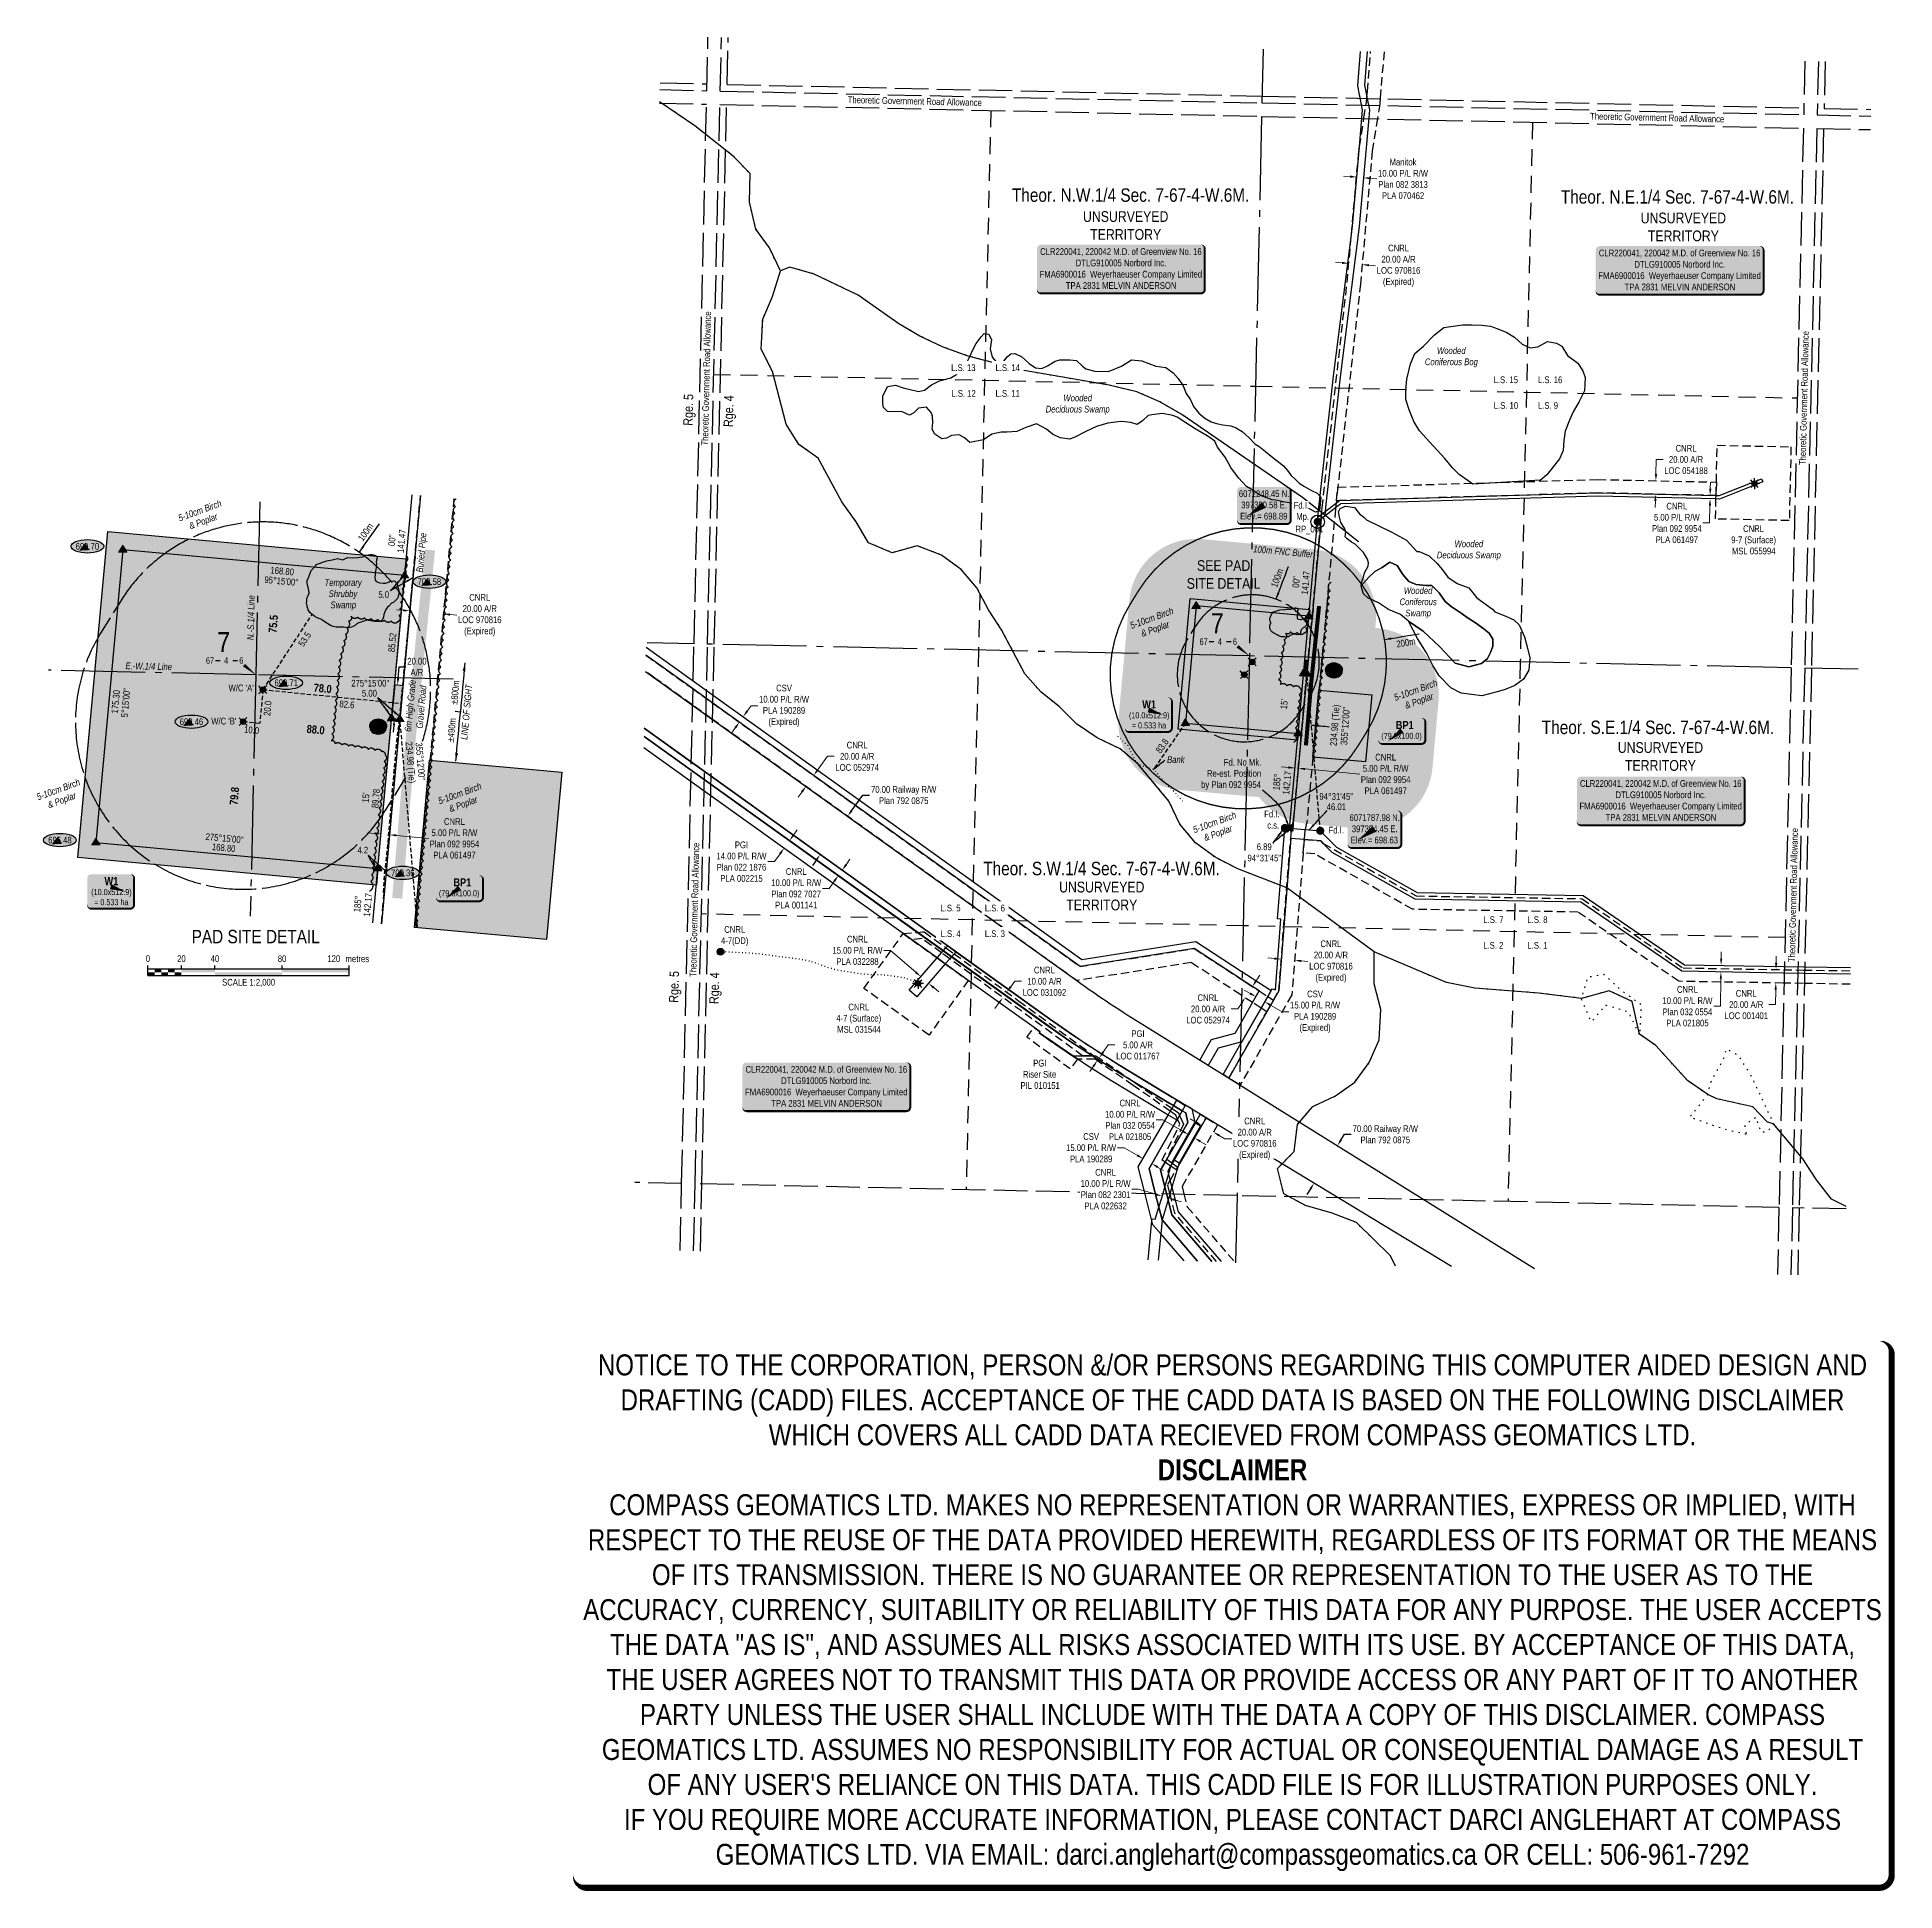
# Model space of a CAD drawing. Extents: x 395442 to 398211, y 6070208 to 6072971.
import ezdxf
from ezdxf.enums import TextEntityAlignment as Align

# ---------------------------------------------------------------- set-up
doc = ezdxf.new("R2010")
doc.units = 0
doc.header["$LTSCALE"] = 5
doc.header["$PDSIZE"] = 0.5
for name, pattern in [('0', [1, 1, 0]), ('foc-ACCESSROAD', [3.75, 2.5, -1.25]), ('foc-BUFFER', [16.75, 15, -1.75]), ('foc-DOT', [1, 0.2, -0.8]), ('foc-LSD', [8, 5, -3]), ('foc-QUARTERLINE', [33, 25, -3, 2, -3]), ('foc-TIELINE', [1.875, 1.25, -0.625]), ('foc-TOPO', [1, 0.2, -0.8]), ('foc-UNSURVEYED', [12.5, 10, -2.5]), ('foc-WHEELTRACKS', [2, 0.4, -1.6]), ('UG_PIPE', [1.875, 1.25, -0.625])]:
    doc.linetypes.add(name, pattern=pattern)
doc.layers.get('Defpoints').update_dxf_attribs({"color": 9})
for name, color, linetype in [('10', 1, 'Continuous'), ('35', 37, 'Continuous'), ('9', 3, 'Continuous'), ('ABADATA-DRILL-T', 8, 'Continuous'), ('AS-PIPE-UG', 44, 'UG_PIPE'), ('AS-PIPE-UG-T', 44, 'Continuous'), ('AS-ROADS', 254, 'Continuous'), ('AUX-BUFFER', 7, 'foc-BUFFER'), ('C-AR', 13, 'foc-ACCESSROAD'), ('C-RW', 13, 'Continuous'), ('C-SYMBOL', 7, 'Continuous'), ('C-WS', 13, 'foc-ACCESSROAD'), ('C-WS-S', 13, 'Continuous'), ('CG-NOTES', 7, 'Continuous'), ('D-TXT', 6, 'Continuous'), ('DETAIL-HZ-Existing', 8, 'foc-DOT'), ('DETAIL-T', 7, 'Continuous'), ('F-AR', 190, 'foc-ACCESSROAD'), ('F-RW', 190, 'Continuous'), ('F-WS', 190, 'foc-ACCESSROAD'), ('L-2', 7, 'Continuous'), ('L-BD', 7, 'Continuous'), ('L-BD1', 253, 'Continuous'), ('L-MON', 1, 'Continuous'), ('L-ROAD-T', 7, 'Continuous'), ('L-SECLBL', 7, 'Continuous'), ('L-SECQ', 8, 'foc-QUARTERLINE'), ('L-SECTION-LSD', 7, 'foc-LSD'), ('L-TIE', 7, 'foc-TIELINE'), ('L-TITLEDB', 4, 'Continuous'), ('L-TITLEDB-T', 4, 'Continuous'), ('L-UNS-T', 3, 'Continuous'), ('L-USEC', 7, 'foc-UNSURVEYED'), ('NAD83_WELL_DIR_SRVY_AB_BH', 7, 'Continuous'), ('P-BUFFER-H 30m', 51, 'Continuous'), ('P-BUFFER-T', 40, 'Continuous'), ('P-CROSSINGS', 250, 'Continuous'), ('P-ELEVATION', 7, 'Continuous'), ('P-PROPOSED', 10, 'Continuous'), ('P-PROPOSED-H', 21, 'Continuous'), ('P-TEMP-BLOCKS', 250, 'Continuous'), ('P-TEMP-BLUE', 146, 'Continuous'), ('P-TXT', 4, 'Continuous'), ('T-BUSH', 110, '0'), ('T-BUSH-T', 110, 'Continuous'), ('T-GENERAL', 48, 'foc-TOPO'), ('T-TIE', 201, 'foc-TIELINE'), ('T-WATER-P3', 160, 'foc-WHEELTRACKS'), ('WETLAND', 143, 'Continuous')]:
    doc.layers.add(name, color=color, linetype=linetype)
for name, color, linetype, lineweight in [('C-AR-T', 13, 'Continuous', 9), ('C-RW-T', 13, 'Continuous', 9), ('C-WS-T', 13, 'Continuous', 9), ('F-AR-T', 190, 'Continuous', 9), ('F-RW-T', 190, 'Continuous', 9), ('F-WS-T', 190, 'Continuous', 9), ('T-TEXT', 48, 'Continuous', 18), ('T-TIE-T', 201, 'Continuous', 18)]:
    doc.layers.add(name, color=color, linetype=linetype, lineweight=lineweight)
doc.layers.add('DISCLAIMER', color=7, linetype='Continuous', plot=False)
doc.layers.add('P-TEMP-BLUE-H', color=7, linetype='Continuous', true_color=0x99e6ff)
doc.styles.add('100L', font='ARIALN.TTF', dxfattribs={"height": 11})
doc.styles.add('175L', font='ARIALN.TTF', dxfattribs={"height": 20})
doc.styles.add('80', font='ARIALN.TTF', dxfattribs={"height": 10})
doc.styles.add('80CG', font='ARIALN.TTF', dxfattribs={"height": 10})
doc.styles.add('80L', font='ARIALN.TTF', dxfattribs={"height": 10})
doc.styles.add('BOLD', font='ARIALNB.TTF')
doc.styles.add('Crossing', font='ARIALN.TTF', dxfattribs={"height": 10})
doc.styles.add('foc-LtypeFont', font='ARIALN.TTF', dxfattribs={"height": 7.35})
doc.styles.add('SIMPLEX', font='ARIALN.TTF')
doc.linetypes.add('foc-TOPO-flowdirection-NOLINE', pattern='A,0,[">",foc-LtypeFont,S=0.3,R=0,X=0,Y=-0.945],-20,[">",foc-LtypeFont,S=0.3,R=0,X=0,Y=-0.945],0', length=20)
doc.dimstyles.new('CG2011', dxfattribs={"dimscale": 5, "dimtxt": 9, "dimasz": 2, "dimexe": 0.2, "dimexo": 0.0625, "dimgap": 0.5, "dimtad": 0, "dimtih": 1, "dimtoh": 1, "dimzin": 0, "dimdsep": 46, "dimtxsty": '80CG', "dimcen": 0.1, "dimse1": 1, "dimse2": 1, "dimclrd": 256, "dimclrt": 256, "dimaunit": 1, "dimadec": 4, "dimazin": 0, "dimtfac": 0.06, "dimtofl": 0, "dimtmove": 0, "dimatfit": 1, "dimfxl": 0.2, "dimtolj": 1, "dimtzin": 0, "dimlwd": -1, "dimarcsym": 0})
doc.dimstyles.new('COMPASS', dxfattribs={"dimscale": 5, "dimtxt": 10, "dimasz": 2.5, "dimexe": 0.2, "dimexo": 0.0625, "dimgap": 0.5, "dimtad": 0, "dimtih": 1, "dimtoh": 1, "dimzin": 0, "dimdsep": 46, "dimtxsty": '80', "dimcen": 0.1, "dimse1": 1, "dimse2": 1, "dimclrd": 256, "dimclrt": 256, "dimaunit": 1, "dimadec": 4, "dimazin": 0, "dimtfac": 0.06, "dimtofl": 0, "dimtmove": 0, "dimatfit": 1, "dimfxl": 0.2, "dimtolj": 1, "dimtzin": 0, "dimlwd": -1, "dimarcsym": 0})
doc.dimstyles.new('Compass 5 000', dxfattribs={"dimscale": 5, "dimtxt": 9, "dimasz": 2, "dimexe": 0.2, "dimexo": 0.0625, "dimgap": 0.5, "dimtad": 0, "dimtih": 1, "dimtoh": 1, "dimzin": 0, "dimdsep": 46, "dimtxsty": '80CG', "dimcen": 0.1, "dimse1": 1, "dimse2": 1, "dimclrd": 256, "dimclrt": 256, "dimaunit": 1, "dimadec": 4, "dimazin": 0, "dimtfac": 0.06, "dimtofl": 0, "dimtmove": 0, "dimatfit": 1, "dimfxl": 0.2, "dimtolj": 1, "dimtzin": 0, "dimlwd": -1, "dimarcsym": 0})

msp = doc.modelspace()

# ---------------------------------------------------------------- texts
at = {"rotation": 84.776533, "style": '80'}
for s, insert, char_height, width, attachment_point in [('%%P800m', (396063.569, 6071975.9), 9.9962, 42.0953, 4), ('\\pi6.3735;{\\fArial Narrow|b0|i1|c0|p34;LINE OF SIGH\\T1.55;T}', (396072.892, 6071917.94), 9.99622, 99.3104, 1), ('%%P490m', (396061.749, 6071955.99), 9.9962, 42.0953, 6)]:
    msp.add_mtext(s, dxfattribs=dict(at, insert=insert, char_height=char_height, width=width, attachment_point=attachment_point))
at = {"layer": '35', "color": 3, "style": '80'}
msp.add_attdef('RP_001', (397317.505, 6072232.597), 'RP', height=10, dxfattribs=at)
at = {"layer": 'AS-PIPE-UG-T', "insert": (396007.334, 6072173.536), "char_height": 9.99622, "attachment_point": 1, "rotation": 84.78031, "style": '80L'}
msp.add_mtext_dynamic_manual_height_columns('{\\fArial Narrow|b0|i1|c0|p34;Buried Pipe}', width=59.03588, gutter_width=50, heights=[0], dxfattribs=at)
at = {"layer": 'AUX-BUFFER', "char_height": 9.9962, "attachment_point": 1, "style": '80L'}
for s, insert, rotation in [('100m', (395919.565, 6072224.271), 54.939858), ('100m', (397280.509, 6072153.116), 69.191939), ('200m', (397467.127, 6072070.9), 9.596527)]:
    msp.add_mtext_dynamic_manual_height_columns(s, width=6.84691, gutter_width=45, heights=[0], dxfattribs=dict(at, insert=insert, rotation=rotation))
at = {"layer": 'C-SYMBOL', "color": 3, "style": '175L'}
for s, p in [('Theor. N.W.1/4 Sec. 7-67-4-W.6M.', (397071.86, 6072719.313)), ('Theor. N.E.1/4 Sec. 7-67-4-W.6M.', (397886.663, 6072716.583)), ('Theor. S.E.1/4 Sec. 7-67-4-W.6M.', (397857.676, 6071926.184)), ('Theor. S.W.1/4 Sec. 7-67-4-W.6M.', (397028.489, 6071715.816))]:
    msp.add_text(s, height=19.99245, dxfattribs=at).set_placement(p, align=Align.BOTTOM_CENTER)
at = {"layer": 'C-WS-T', "char_height": 9.99622, "attachment_point": 1, "style": '80L'}
for s, width, insert in [('\\pi26.478;CNRL\\P\\pi8.7353;9-7 (Surface)\\P\\pi9.8093;MSL 055994', 83.14158, (397958.059, 6072243.24)), ('\\pi46.136;CNRL\\P\\pi28.23;4-7 (Surface)\\P\\pi29.468;MSL 031544', 122.45871, (396605.129, 6071530.406))]:
    msp.add_mtext_dynamic_manual_height_columns(s, width=width, gutter_width=50, heights=[0], dxfattribs=dict(at, insert=insert))
at = {"layer": 'D-TXT', "color": 3, "char_height": 14, "attachment_point": 1, "rotation": 88.69711, "style": '80L'}
for s, width, insert in [('Rge. 5', 73.75526, (396405.091, 6072391.802)), ('Rge. 4', 63.86109, (396465.132, 6072389.819)), ('Rge. 5', 73.75526, (396383.807, 6071531.979)), ('Rge. 4', 63.86109, (396443.849, 6071529.995))]:
    msp.add_mtext_dynamic_manual_height_columns(s, width=width, gutter_width=47.5, heights=[0], dxfattribs=dict(at, insert=insert))
at = {"layer": 'DETAIL-HZ-Existing', "insert": (396420.23, 6071645.969), "char_height": 9.99622, "attachment_point": 1, "style": '80L'}
msp.add_mtext_dynamic_manual_height_columns('\\pi46.136;CNRL\\P\\pi41.291;4-7(DD)', width=122.45871, gutter_width=50, heights=[0], dxfattribs=at)
at = {"layer": 'DETAIL-T', "color": 3, "insert": (397210.464, 6072169.779), "char_height": 15.99396, "width": 109.43379, "attachment_point": 5, "style": '80CG', "bg_fill": 1, "box_fill_scale": 1.15, "bg_fill_color": 51, "bg_fill_transparency": 0}
msp.add_mtext('SEE PAD\\PSITE DETAIL', dxfattribs=at)
at = {"layer": 'F-WS-T', "insert": (396907.309, 6071446.803), "char_height": 9.99622, "attachment_point": 1, "style": '80L'}
msp.add_mtext_dynamic_manual_height_columns('\\pi19.371;PGI\\P\\pi4.1655;Riser Site\\P\\pi0.50048;PIL 010151', width=56.58704, gutter_width=50, heights=[0], dxfattribs=at)
at = {"layer": 'L-BD', "style": '80L'}
for s, height, rotation, p in [("00''", 9.9962, 84.7506, (395971.273, 6072220.905)), ('141.47', 9.9962, 84.7506, (395985.458, 6072219.602)), ('141.47', 9.9962, 84.7506, (397332.694, 6072157.514)), ("00''", 9.9962, 84.7506, (397318.509, 6072158.817)), ("15'", 9.9962, 84.7506, (397300.605, 6071976.55)), ('234.98 (Tie)', 9.99622, 86.0125, (397377.302, 6071945.056)), ("355°12'00''", 9.99622, 86.0125, (397391.512, 6071944.066)), ('234.98 (Tie)', 9.99622, 274.801459, (395997.753, 6071889.764)), ("355°12'00''", 9.99622, 274.801459, (396013.681, 6071891.471)), ('185°', 9.9962, 84.7506, (397289.86, 6071860.765)), ('142.17', 9.9962, 84.7506, (397304.792, 6071859.393)), ('185°', 9.9962, 84.7506, (395920.032, 6071678.975)), ('142.17', 9.9962, 84.7506, (395934.963, 6071677.603))]:
    msp.add_text(s, height=height, rotation=rotation, dxfattribs=at).set_placement(p, align=Align.MIDDLE)
at = {"layer": 'L-BD', "color": 3, "style": 'BOLD'}
for s, rotation, p in [('75.5', 84.776692, (395799.026, 6072082.467)), ('78.0', 354.750569, (395854.103, 6071995.469)), ('88.0', 354.750569, (395843.627, 6071933.995)), ('79.8', 84.776692, (395741.108, 6071825.954))]:
    msp.add_text(s, height=11.9955, rotation=rotation, dxfattribs=at).set_placement(p)
at = {"layer": 'L-BD', "style": '80L'}
for s, p in [("94°31'45''", (397378.36, 6071839.188)), ('46.01', (397378.447, 6071823.85)), ('6.89', (397270.974, 6071764.24)), ("94°31'45''", (397271.174, 6071747.514))]:
    msp.add_text(s, height=9.9962, dxfattribs=at).set_placement(p, align=Align.MIDDLE)
at = {"layer": 'L-BD1', "style": '80L'}
for s, height, rotation, p in [('168.80', 9.9962, 354.750538, (395807.642, 6072175.047)), ("95°15'00''", 9.9962, 354.750538, (395806.27, 6072160.115)), ('85.52', 9.9962, 84.7506, (395971.586, 6072068.626)), ('175.30', 9.9962, 84.750539, (395559.431, 6071980.321)), ("5°15'00''", 9.9962, 84.750539, (395574.362, 6071978.949)), ("15'", 9.9962, 84.7506, (395932.161, 6071837.499)), ('89.78', 9.9962, 84.7506, (395947.093, 6071836.127)), ("275°15'00''", 9.99622, 354.750538, (395721.761, 6071776.887)), ('168.80', 9.9962, 354.750538, (395720.458, 6071762.702))]:
    msp.add_text(s, height=height, rotation=rotation, dxfattribs=at).set_placement(p, align=Align.MIDDLE)
for s, height, p in [("275°15'00''", 9.99622, (395938.957, 6072007.938)), ('5.00', 9.9962, (395937.585, 6071993.007))]:
    msp.add_text(s, height=height, dxfattribs=at).set_placement(p, align=Align.MIDDLE)
at = {"layer": 'L-MON', "insert": (397171.319, 6071895.207), "char_height": 10, "attachment_point": 1, "style": '80L', "bg_fill": 1, "box_fill_scale": 1.15, "bg_fill_color": 51, "bg_fill_transparency": 0}
msp.add_mtext_dynamic_manual_height_columns('\\pi39.346;Fd. No Mk.\\P\\pi14.243;Re-est. Position\\P\\pi5.5395;by Plan 092 9954', width=93.42494, gutter_width=50, heights=[0], dxfattribs=at)
at = {"layer": 'L-MON', "char_height": 10, "attachment_point": 1, "style": '80L'}
for s, insert in [('\\pi1.0618;Fd.I.\\P\\pi5.6389;c.s.', (397269.851, 6071817.916)), ('\\pi1.0618;Fd.I.', (397365.801, 6071794.006))]:
    msp.add_mtext_dynamic_manual_height_columns(s, width=22.04407, gutter_width=50, heights=[0], dxfattribs=dict(at, insert=insert))
at = {"layer": 'L-ROAD-T', "style": '80L'}
for height, rotation, p in [(10, 358.748751, (396750.239, 6072875.221)), (10, 358.748751, (397856.526, 6072850.724)), (9.99622, 88.684111, (396439.485, 6072462.033)), (9.99622, 88.684111, (398075.212, 6072432.856)), (9.99622, 88.684111, (398059.147, 6071692.189)), (9.99622, 88.684111, (396421.921, 6071670.386))]:
    msp.add_text('Theoretic Government Road Allowance', height=height, rotation=rotation, dxfattribs=at).set_placement(p, align=Align.MIDDLE_CENTER)
at = {"layer": 'L-SECQ', "char_height": 9.99622, "attachment_point": 1, "style": '80L'}
for s, insert, rotation in [('{\\fArial Narrow|b0|i1|c0|p34;N.-S.1/4 Line}', (395755.241, 6072072.302), 88.694471), ('{\\fArial Narrow|b0|i1|c0|p34;E.-W.1/4 Line}', (395574.184, 6072038.914), 358.748787)]:
    msp.add_mtext_dynamic_manual_height_columns(s, width=124.63223, gutter_width=50, heights=[0], dxfattribs=dict(at, insert=insert, rotation=rotation))
at = {"layer": 'L-UNS-T', "color": 3, "char_height": 15.99396, "attachment_point": 5, "style": '80L'}
for insert in [(397064.552, 6072689.884), (397895.545, 6072687.745), (397861.397, 6071898.629), (397028.901, 6071690.709)]:
    msp.add_mtext_dynamic_manual_height_columns('UNSURVEYED TERRITORY', width=126.41375, gutter_width=47.5, heights=[0], dxfattribs=dict(at, insert=insert))
at = {"layer": 'P-BUFFER-T', "insert": (397255.133, 6072213.067), "char_height": 9.99622, "attachment_point": 1, "rotation": 354.750569, "style": '80L'}
msp.add_mtext_dynamic_manual_height_columns('{\\fArial Narrow|b0|i1|c0|p34;100m FNC Buffer}', width=90.22278, gutter_width=50, heights=[0], dxfattribs=at)
at = {"layer": 'P-TXT', "char_height": 9.9962, "attachment_point": 1, "style": '80L'}
for s, insert in [("W/C 'A'", (395727.743, 6072005.897)), ("W/C 'B'", (395701.887, 6071956.424))]:
    msp.add_mtext_dynamic_manual_height_columns(s, width=37.01678, gutter_width=50, heights=[0], dxfattribs=dict(at, insert=insert))
at = {"layer": 'T-BUSH-T', "char_height": 9.99622, "attachment_point": 1, "rotation": 20, "style": '80L'}
for insert in [(395649.984, 6072257.817), (397068.361, 6072097.596), (397461.642, 6071990.322), (395439.174, 6071842.203), (396037.309, 6071836.292), (397162.047, 6071793.275)]:
    msp.add_mtext_dynamic_manual_height_columns('\\pi1.5934;{\\fArial Narrow|b0|i1|c0|p34;5-10cm Birch \\P\\pi12.773;& Poplar}', width=69.56005, gutter_width=50, heights=[0], dxfattribs=dict(at, insert=insert))
at = {"layer": 'T-TEXT', "insert": (395988.737, 6071924.655), "char_height": 9.99622, "attachment_point": 1, "rotation": 84.780316, "style": '80L'}
msp.add_mtext_dynamic_manual_height_columns('\\pi11.652;{\\fArial Narrow|b0|i1|c0|p34;6m High Grade \\P\\pi17.99;Gravel Road}', width=99.71523, gutter_width=50, heights=[0], dxfattribs=at)
at = {"layer": 'T-TEXT', "insert": (397126.193, 6071899.146), "char_height": 9.99622, "attachment_point": 1, "style": '80L'}
msp.add_mtext_dynamic_manual_height_columns('{\\fArial Narrow|b0|i1|c0|p34;Bank}', width=72.72648, gutter_width=50, heights=[0], dxfattribs=at)
at = {"layer": 'T-TIE-T', "char_height": 9.9962, "attachment_point": 1, "style": '80L'}
for s, insert in [('5.0', (395950.988, 6072145.025)), ('4.2', (395919.761, 6071764.186))]:
    msp.add_mtext_dynamic_manual_height_columns(s, width=39.62772, gutter_width=50, heights=[0], dxfattribs=dict(at, insert=insert))
for s, width, insert, rotation in [('53.5', 39.62772, (395830.781, 6072066.861), 56.82401), ('20.0', 39.62772, (395779.877, 6071959.813), 84.750569), ('82.6', 21.83261, (395893.447, 6071982.256), 354.750569), ('10.0', 21.83261, (395751.458, 6071944.21), 354.750569), ('83.8', 44.63501, (397108.452, 6071908.192), 55.397943)]:
    msp.add_mtext_dynamic_manual_height_columns(s, width=width, gutter_width=50, heights=[0], dxfattribs=dict(at, insert=insert, rotation=rotation))
at = {"layer": 'WETLAND', "char_height": 9.99622, "attachment_point": 1, "style": '80L'}
for s, width, insert in [('\\pi18.629;{\\fArial Narrow|b0|i1|c0|p34;Wooded \\P\\pi0.58313;Coniferous Bog}', 79.03588, (397509.766, 6072508.488)), ('\\pi26.79;{\\fArial Narrow|b0|i1|c0|p34;Wooded \\P\\pi0.34415;Deciduous Swamp}', 95.35921, (396944.922, 6072437.964)), ('\\pi26.79;{\\fArial Narrow|b0|i1|c0|p34;Wooded \\P\\pi0.34415;Deciduous Swamp}', 95.35921, (397527.797, 6072220.613)), ('\\pi-0.099978,t89.866;{\\fArial Narrow|b0|i1|c0|p34;Temporary \\P\\pi5.9482,t95.914;Shrubby \\P\\pi8.6552,t98.621;Swamp}', 54.43151, (395870.869, 6072162.918)), ('\\pi6.3267,t96.293;{\\fArial Narrow|b0|i1|c0|p34;Wooded \\P\\pi0.060262,t90.026;Coniferous \\P\\pi8.6552,t98.621;Swamp}', 54.43151, (397472.625, 6072150.894))]:
    msp.add_mtext_dynamic_manual_height_columns(s, width=width, gutter_width=50, heights=[0], dxfattribs=dict(at, insert=insert))

# ---------------------------------------------------------------- blocks, each defined once
blk = doc.blocks.new('fdia')
at = {"color": 255, "const_width": 1}
blk.add_lwpolyline([(-0.5, 0, 1), (0.5, 0, 1)], format="xyb", close=True, dxfattribs=at)
blk = doc.blocks.new('Fdiaa')
blk.add_blockref('fdia', (0, 0))
blk = doc.blocks.new('fdib')
at = {"color": 1, "const_width": 1.6}
blk.add_lwpolyline([(-0.4, 0, 1), (0.4, 0, 1)], format="xyb", close=True, dxfattribs=at)
at = {"color": 1}
blk.add_circle((0, 0), 0.8, dxfattribs=at)
blk = doc.blocks.new('Fdibb')
blk.add_blockref('fdib', (0, 0))
blk = doc.blocks.new('fdicc')
for name in ['Fdibb', 'Fdiaa']:
    blk.add_blockref(name, (0, 0))
blk = doc.blocks.new('FDI')
blk.add_blockref('fdicc', (0, 0))
blk = doc.blocks.new('TRIA')
blk.add_hatch(color=255).paths.add_polyline_path([(-0.04, 1.52), (-1.47, -0.87), (1.39, -0.87)])
blk = doc.blocks.new('TRIAA')
blk.add_blockref('TRIA', (0, 0))
blk = doc.blocks.new('TRIB')
at = {"color": 1}
blk.add_lwpolyline([(-1.12, -0.67), (-0.04, 1.13), (1.04, -0.67)], close=True, dxfattribs=at)
blk = doc.blocks.new('TRIBB')
blk.add_blockref('TRIB', (0, 0))
blk = doc.blocks.new('TRICC')
for name in ['TRIAA', 'TRIBB']:
    blk.add_blockref(name, (0, 0))
blk = doc.blocks.new('plspike')
blk.add_blockref('TRICC', (0, 0))
blk = doc.blocks.new('*D497')
at = {"layer": 'C-AR-T', "transparency": 16777216}
for p, q in [((397387, 6072634.3), (397377.1, 6072635.2)), ((397426.9, 6072630.8), (397436.8, 6072629.9))]:
    blk.add_line(p, q, dxfattribs=at)
for points in [[(397387.2, 6072636), (397386.9, 6072632.7), (397397, 6072633.4)], [(397427, 6072632.4), (397426.7, 6072629.1), (397416.9, 6072631.7)]]:
    blk.add_solid(points, dxfattribs=at)
at = {"layer": 'Defpoints', "color": 0, "transparency": 16777216}
for p in [(397396.9, 6072632.1), (397416.8, 6072630.3), (397416.9, 6072631.7)]:
    blk.add_point(p, dxfattribs=at)
at = {"layer": 'C-AR-T', "transparency": 16777216, "insert": (397471.1, 6072629.9), "char_height": 10, "attachment_point": 5, "style": '80CG'}
blk.add_mtext('\\A1;CNRL\\P20.00 A/R\\PLOC 970816\\P(Expired)', dxfattribs=at)
blk = doc.blocks.new('*D498')
at = {"layer": 'Defpoints', "color": 0, "transparency": 16777216}
for p in [(397408.8, 6072761), (397418.7, 6072760.2), (397418.8, 6072761.1)]:
    blk.add_point(p, dxfattribs=at)
at = {"layer": 'F-RW-T', "transparency": 16777216}
for p, q in [((397398.9, 6072762.9), (397388.9, 6072763.7)), ((397428.8, 6072760.2), (397438.7, 6072759.4))]:
    blk.add_line(p, q, dxfattribs=at)
for points in [[(397399, 6072764.5), (397398.7, 6072761.2), (397408.9, 6072762)], [(397428.9, 6072761.9), (397428.6, 6072758.6), (397418.8, 6072761.1)]]:
    blk.add_solid(points, dxfattribs=at)
at = {"layer": 'F-RW-T', "transparency": 16777216, "insert": (397477.8, 6072759.4), "char_height": 10, "attachment_point": 5, "style": '80CG'}
blk.add_mtext('\\A1;Manitok\\P10.00 P/L R/W^JPlan 082 3813\\PPLA 070462', dxfattribs=at)
blk = doc.blocks.new('*D499')
at = {"layer": 'C-AR-T', "transparency": 16777216}
for p, q in [((397854.7, 6072319.6), (397855.2, 6072341.3)), ((397855.2, 6072341.3), (397865.2, 6072341.3)), ((397853.8, 6072279.6), (397853.6, 6072269.6))]:
    blk.add_line(p, q, dxfattribs=at)
for points in [[(397853.1, 6072319.6), (397856.4, 6072319.5), (397854.5, 6072309.6)], [(397852.2, 6072279.6), (397855.5, 6072279.5), (397854.1, 6072289.6)]]:
    blk.add_solid(points, dxfattribs=at)
at = {"layer": 'Defpoints', "color": 0, "transparency": 16777216}
for p in [(397854.2, 6072309.6), (397854.5, 6072309.6), (397853.8, 6072289.6)]:
    blk.add_point(p, dxfattribs=at)
at = {"layer": 'C-AR-T', "transparency": 16777216, "insert": (397899.5, 6072341.3), "char_height": 10, "attachment_point": 5, "style": '80CG'}
blk.add_mtext('\\A1;CNRL\\P20.00 A/R^JLOC 054188', dxfattribs=at)
blk = doc.blocks.new('*D500')
at = {"layer": 'C-RW-T', "transparency": 16777216}
for p, q in [((397935.6, 6072297.7), (397935.9, 6072307.7)), ((397935.1, 6072272.7), (397934.5, 6072246.7)), ((397934.5, 6072246.7), (397924.5, 6072246.7))]:
    blk.add_line(p, q, dxfattribs=at)
for points in [[(397933.4, 6072272.8), (397936.8, 6072272.7), (397935.3, 6072282.7)], [(397934, 6072297.8), (397937.3, 6072297.7), (397935.4, 6072287.7)]]:
    blk.add_solid(points, dxfattribs=at)
at = {"layer": 'Defpoints', "color": 0, "transparency": 16777216}
for p in [(397911.8, 6072283.3), (397911.9, 6072288.3), (397935.3, 6072282.7)]:
    blk.add_point(p, dxfattribs=at)
at = {"layer": 'C-RW-T', "transparency": 16777216, "insert": (397885.8, 6072246.7), "char_height": 10, "attachment_point": 5, "style": '80CG'}
blk.add_mtext('\\A1;CNRL\\P5.00 P/L R/W\\PPlan 092 9954\\PPLA 061497', dxfattribs=at)
blk = doc.blocks.new('*U608')
h = blk.add_hatch(color=255)
edge = h.paths.add_edge_path()
edge.add_line((-119, -37), (119, -37))
edge.add_arc((119, -31), 6, 270, 360)
edge.add_line((125, -31), (125, 29.5))
edge.add_arc((119, 29.5), 6, 0, 90)
edge.add_line((119, 35.5), (-119, 35.5))
edge.add_arc((-119, 29.5), 6, 90, 180)
edge.add_line((-125, 29.5), (-125, -31))
edge.add_arc((-119, -31), 6, 180, 270)
at = {"color": 44, "flags": 128}
blk.add_lwpolyline([(-119, -37, 3, 3, 0), (119, -37, 3, 3, 0.414214), (125, -31, 3, 3, 0), (125, 29.5, 3, 0, 0.414214), (119, 35.5, 0, 0, 0), (-119, 35.5, 0, 0, 0.414214), (-125, 29.5, 0, 0, 0), (-125, -31, 0, 3, 0.414214)], format="xyseb", close=True, dxfattribs=at)
at = {"color": 44, "style": '80'}
blk.add_attdef('ENTER_TEXT_001', (-36, -5), '', height=10, dxfattribs=at)
blk = doc.blocks.new('*D501')
at = {"layer": 'C-AR-T', "transparency": 16777216}
for p, q in [((397286.3, 6071597.7), (397276.3, 6071598.6)), ((397326.1, 6071594), (397336.1, 6071593.1))]:
    blk.add_line(p, q, dxfattribs=at)
for points in [[(397286.4, 6071599.3), (397286.1, 6071596), (397296.2, 6071596.8)], [(397326.3, 6071595.7), (397326, 6071592.4), (397316.2, 6071594.9)]]:
    blk.add_solid(points, dxfattribs=at)
at = {"layer": 'Defpoints', "color": 0, "transparency": 16777216}
for p in [(397316.2, 6071594.9), (397293.8, 6071569.8), (397313.7, 6071568)]:
    blk.add_point(p, dxfattribs=at)
at = {"layer": 'C-AR-T', "transparency": 16777216, "insert": (397370.4, 6071593.1), "char_height": 10, "attachment_point": 5, "style": '80CG'}
blk.add_mtext('\\A1;CNRL\\P20.00 A/R\\PLOC 970816\\P(Expired)', dxfattribs=at)
blk = doc.blocks.new('*D502')
at = {"layer": 'C-RW-T', "transparency": 16777216}
for p, q in [((397306.9, 6071882.4), (397296.9, 6071883.3)), ((397331.8, 6071880.1), (397413.2, 6071872.6))]:
    blk.add_line(p, q, dxfattribs=at)
for points in [[(397307, 6071884.1), (397306.7, 6071880.7), (397316.8, 6071881.5)], [(397331.9, 6071881.8), (397331.6, 6071878.5), (397321.8, 6071881)]]:
    blk.add_solid(points, dxfattribs=at)
at = {"layer": 'Defpoints', "color": 0, "transparency": 16777216}
for p in [(397323.3, 6071951.7), (397328.3, 6071951.2), (397321.8, 6071881)]:
    blk.add_point(p, dxfattribs=at)
at = {"layer": 'C-RW-T', "transparency": 16777216, "insert": (397451.9, 6071872.6), "char_height": 10, "attachment_point": 5, "style": '80CG'}
blk.add_mtext('\\A1;CNRL\\P5.00 P/L R/W\\PPlan 092 9954\\PPLA 061497', dxfattribs=at)
blk = doc.blocks.new('*D503')
at = {"layer": 'C-AR-T', "transparency": 16777216}
for p, q in [((398033.8, 6071591.2), (398034, 6071601.2)), ((398033.1, 6071551.2), (398032.7, 6071529)), ((398032.7, 6071529), (398022.7, 6071529))]:
    blk.add_line(p, q, dxfattribs=at)
for points in [[(398032.1, 6071591.3), (398035.5, 6071591.2), (398033.6, 6071581.2)], [(398031.4, 6071551.3), (398034.8, 6071551.2), (398033.3, 6071561.2)]]:
    blk.add_solid(points, dxfattribs=at)
at = {"layer": 'Defpoints', "color": 0, "transparency": 16777216}
for p in [(397984.3, 6071562.1), (397984.7, 6071582.1), (398033.3, 6071561.2)]:
    blk.add_point(p, dxfattribs=at)
at = {"layer": 'C-AR-T', "transparency": 16777216, "insert": (397989.2, 6071529), "char_height": 10, "attachment_point": 5, "style": '80CG'}
blk.add_mtext('\\A1;CNRL\\P20.00 A/R\\PLOC 001401', dxfattribs=at)
blk = doc.blocks.new('*D504')
at = {"layer": 'C-RW-T', "transparency": 16777216}
for p, q in [((397951.9, 6071597.6), (397952, 6071607.6)), ((397951.4, 6071567.6), (397950.7, 6071526.5)), ((397950.7, 6071526.5), (397940.7, 6071526.5))]:
    blk.add_line(p, q, dxfattribs=at)
for points in [[(397950.2, 6071597.6), (397953.5, 6071597.5), (397951.7, 6071587.6)], [(397949.7, 6071567.7), (397953, 6071567.6), (397951.5, 6071577.6)]]:
    blk.add_solid(points, dxfattribs=at)
at = {"layer": 'Defpoints', "color": 0, "transparency": 16777216}
for p in [(397920.1, 6071588.1), (397951.7, 6071587.6), (397919.9, 6071578.2)]:
    blk.add_point(p, dxfattribs=at)
at = {"layer": 'C-RW-T', "transparency": 16777216, "insert": (397901.6, 6071526.5), "char_height": 10, "attachment_point": 5, "style": '80CG'}
blk.add_mtext('\\A1;CNRL\\P10.00 P/L R/W\\PPlan 032 0554\\PPLA 021805', dxfattribs=at)
blk = doc.blocks.new('*D505')
at = {"layer": 'C-AR-T', "transparency": 16777216}
for p, q in [((397258.8, 6071564.3), (397264.3, 6071572.7)), ((397231.5, 6071522.5), (397221.5, 6071522.5)), ((397237, 6071530.8), (397231.5, 6071522.5))]:
    blk.add_line(p, q, dxfattribs=at)
for points in [[(397257.4, 6071565.3), (397260.2, 6071563.4), (397253.4, 6071556)], [(397235.6, 6071531.8), (397238.4, 6071529.9), (397242.4, 6071539.2)]]:
    blk.add_solid(points, dxfattribs=at)
at = {"layer": 'Defpoints', "color": 0, "transparency": 16777216}
for p in [(397242.4, 6071539.2), (397244.2, 6071538.1), (397255.1, 6071554.8)]:
    blk.add_point(p, dxfattribs=at)
at = {"layer": 'C-AR-T', "transparency": 16777216, "insert": (397187.2, 6071522.5), "char_height": 10, "attachment_point": 5, "style": '80CG'}
blk.add_mtext('\\A1;CNRL\\P20.00 A/R\\PLOC 052974', dxfattribs=at)
blk = doc.blocks.new('*D506')
at = {"layer": 'Defpoints', "color": 0, "transparency": 16777216}
for p in [(397258.8, 6071541), (397271.7, 6071533.3), (397271.9, 6071533.6)]:
    blk.add_point(p, dxfattribs=at)
at = {"layer": 'F-RW-T', "transparency": 16777216}
for p, q in [((397250, 6071545.7), (397241.3, 6071550.6)), ((397280.4, 6071528.3), (397297.6, 6071518.4)), ((397297.6, 6071518.4), (397307.6, 6071518.4))]:
    blk.add_line(p, q, dxfattribs=at)
for points in [[(397250.8, 6071547.1), (397249.1, 6071544.2), (397258.6, 6071540.7)], [(397281.2, 6071529.7), (397279.5, 6071526.8), (397271.7, 6071533.3)]]:
    blk.add_solid(points, dxfattribs=at)
at = {"layer": 'F-RW-T', "transparency": 16777216, "insert": (397346.7, 6071518.4), "char_height": 10, "attachment_point": 5, "style": '80CG'}
blk.add_mtext('\\A1;CSV\\P15.00 P/L R/W\\PPLA 190289\\P(Expired)', dxfattribs=at)
blk = doc.blocks.new('*D507')
at = {"layer": 'Defpoints', "color": 0, "transparency": 16777216}
for p in [(396488.8, 6071949.8), (396494.6, 6071958), (396494.6, 6071958)]:
    blk.add_point(p, dxfattribs=at)
at = {"layer": 'F-RW-T', "transparency": 16777216}
for p, q in [((396500.4, 6071966.1), (396506.3, 6071974.2)), ((396506.3, 6071974.2), (396516.3, 6071974.2)), ((396483, 6071941.7), (396477.1, 6071933.6))]:
    blk.add_line(p, q, dxfattribs=at)
for points in [[(396481.6, 6071942.7), (396484.3, 6071940.8), (396488.8, 6071949.8)], [(396499.1, 6071967.1), (396501.8, 6071965.1), (396494.6, 6071958)]]:
    blk.add_solid(points, dxfattribs=at)
at = {"layer": 'F-RW-T', "transparency": 16777216, "insert": (396555.4, 6071974.2), "char_height": 10, "attachment_point": 5, "style": '80CG'}
blk.add_mtext('\\A1;CSV\\P10.00 P/L R/W\\PPLA 190289\\P(Expired)', dxfattribs=at)
blk = doc.blocks.new('*D508')
at = {"layer": 'C-AR-T', "transparency": 16777216}
for p, q in [((396605.5, 6071878.5), (396620.1, 6071899)), ((396620.1, 6071899), (396630.1, 6071899)), ((396582.2, 6071846), (396576.4, 6071837.9))]:
    blk.add_line(p, q, dxfattribs=at)
for points in [[(396604.1, 6071879.5), (396606.8, 6071877.5), (396599.6, 6071870.4)], [(396580.8, 6071847), (396583.5, 6071845.1), (396588, 6071854.2)]]:
    blk.add_solid(points, dxfattribs=at)
at = {"layer": 'Defpoints', "color": 0, "transparency": 16777216}
for p in [(396557.2, 6071900.8), (396545.6, 6071884.6), (396599.6, 6071870.4)]:
    blk.add_point(p, dxfattribs=at)
at = {"layer": 'C-AR-T', "transparency": 16777216, "insert": (396664.4, 6071899), "char_height": 10, "attachment_point": 5, "style": '80CG'}
blk.add_mtext('\\A1;CNRL\\P20.00 A/R\\PLOC 052974', dxfattribs=at)
blk = doc.blocks.new('*D509')
at = {"layer": 'C-AR-T', "transparency": 16777216}
for p, q in [((397169.2, 6071354), (397160.5, 6071358.9)), ((397203.8, 6071334.1), (397212.5, 6071329.1)), ((397212.5, 6071329.1), (397222.5, 6071329.1))]:
    blk.add_line(p, q, dxfattribs=at)
for points in [[(397170, 6071355.4), (397168.4, 6071352.5), (397177.9, 6071349)], [(397204.6, 6071335.5), (397203, 6071332.6), (397195.1, 6071339)]]:
    blk.add_solid(points, dxfattribs=at)
at = {"layer": 'Defpoints', "color": 0, "transparency": 16777216}
for p in [(397177.3, 6071348), (397194.6, 6071338.1), (397195.1, 6071339)]:
    blk.add_point(p, dxfattribs=at)
at = {"layer": 'C-AR-T', "transparency": 16777216, "insert": (397256.8, 6071329.1), "char_height": 10, "attachment_point": 5, "style": '80CG', "bg_fill": 3, "box_fill_scale": 1.1, "bg_fill_color": 256, "bg_fill_true_color": 13158600, "bg_fill_transparency": 0}
blk.add_mtext('\\A1;CNRL\\P20.00 A/R\\PLOC 970816\\P(Expired)', dxfattribs=at)
blk = doc.blocks.new('*D510')
at = {"layer": 'Defpoints', "color": 0, "transparency": 16777216}
for p in [(397022.4, 6071445.7), (397103.7, 6071395.2), (397100.8, 6071391.1)]:
    blk.add_point(p, dxfattribs=at)
at = {"layer": 'F-AR-T', "transparency": 16777216}
for p, q in [((397031, 6071458), (397038.5, 6071468.9)), ((397038.5, 6071468.9), (397048.5, 6071468.9)), ((397016.7, 6071437.5), (397011, 6071429.3))]:
    blk.add_line(p, q, dxfattribs=at)
for points in [[(397029.6, 6071459), (397032.3, 6071457.1), (397025.3, 6071449.8)], [(397015.3, 6071438.4), (397018, 6071436.5), (397022.4, 6071445.7)]]:
    blk.add_solid(points, dxfattribs=at)
at = {"layer": 'F-AR-T', "transparency": 16777216, "insert": (397082.8, 6071468.9), "char_height": 10, "attachment_point": 5, "style": '80CG'}
blk.add_mtext('\\A1;PGI\\P5.00 A/R\\PLOC 011767', dxfattribs=at)
blk = doc.blocks.new('*D511')
at = {"layer": 'C-AR-T', "transparency": 16777216}
for p, q in [((396893.3, 6071555.7), (396899.2, 6071563.7)), ((396899.2, 6071563.7), (396909.2, 6071563.7)), ((396875.6, 6071531.4), (396869.7, 6071523.4))]:
    blk.add_line(p, q, dxfattribs=at)
for points in [[(396874.2, 6071532.4), (396876.9, 6071530.5), (396881.5, 6071539.5)], [(396891.9, 6071556.7), (396894.6, 6071554.7), (396887.4, 6071547.6)]]:
    blk.add_solid(points, dxfattribs=at)
at = {"layer": 'Defpoints', "color": 0, "transparency": 16777216}
for p in [(396881.5, 6071539.5), (396908.8, 6071532), (396902.9, 6071523.9)]:
    blk.add_point(p, dxfattribs=at)
at = {"layer": 'C-AR-T', "transparency": 16777216, "insert": (396943.4, 6071563.7), "char_height": 10, "attachment_point": 5, "style": '80CG'}
blk.add_mtext('\\A1;CNRL\\P10.00 A/R\\PLOC 031092', dxfattribs=at)
blk = doc.blocks.new('*D512')
at = {"layer": 'Defpoints', "color": 0, "transparency": 16777216}
for p in [(396538.1, 6071791.5), (396530, 6071780.2), (396555.4, 6071761.9)]:
    blk.add_point(p, dxfattribs=at)
at = {"layer": 'F-WS-T', "transparency": 16777216}
for p, q in [((396569.4, 6071781.4), (396575.2, 6071789.6)), ((396549.6, 6071753.8), (396541.1, 6071742)), ((396541.1, 6071742), (396531.1, 6071742))]:
    blk.add_line(p, q, dxfattribs=at)
for points in [[(396568, 6071782.4), (396570.7, 6071780.5), (396563.5, 6071773.3)], [(396548.2, 6071754.8), (396550.9, 6071752.8), (396555.4, 6071761.9)]]:
    blk.add_solid(points, dxfattribs=at)
at = {"layer": 'F-WS-T', "transparency": 16777216, "insert": (396492, 6071742), "char_height": 10, "attachment_point": 5, "style": '80CG'}
blk.add_mtext('\\A1;PGI\\P14.00 P/L R/W^JPlan 022 1876\\PPLA 002215', dxfattribs=at)
blk = doc.blocks.new('*D513')
at = {"layer": 'C-RW-T', "transparency": 16777216}
for p, q in [((396647.9, 6071737.4), (396653.7, 6071745.6)), ((396622.7, 6071702.2), (396612.7, 6071702.2)), ((396630.5, 6071713.2), (396622.7, 6071702.2))]:
    blk.add_line(p, q, dxfattribs=at)
for points in [[(396646.5, 6071738.4), (396649.3, 6071736.5), (396642.1, 6071729.3)], [(396629.2, 6071714.1), (396631.9, 6071712.2), (396636.4, 6071721.3)]]:
    blk.add_solid(points, dxfattribs=at)
at = {"layer": 'Defpoints', "color": 0, "transparency": 16777216}
for p in [(396636.4, 6071721.3), (396655.2, 6071707.9), (396660.9, 6071715.8)]:
    blk.add_point(p, dxfattribs=at)
at = {"layer": 'C-RW-T', "transparency": 16777216, "insert": (396573.6, 6071702.2), "char_height": 10, "attachment_point": 5, "style": '80CG'}
blk.add_mtext('\\A1;CNRL\\P10.00 P/L R/W\\PPlan 092 7027\\PPLA 001141', dxfattribs=at)
blk = doc.blocks.new('*D514')
at = {"layer": 'C-RW-T', "transparency": 16777216}
for p, q in [((396713.9, 6071609.8), (396703.9, 6071609.8)), ((396751.9, 6071577.1), (396713.9, 6071609.8)), ((396778.4, 6071554.3), (396786, 6071547.8))]:
    blk.add_line(p, q, dxfattribs=at)
for points in [[(396752.9, 6071578.4), (396750.8, 6071575.9), (396759.4, 6071570.6)], [(396779.5, 6071555.5), (396777.3, 6071553), (396770.8, 6071560.8)]]:
    blk.add_solid(points, dxfattribs=at)
at = {"layer": 'Defpoints', "color": 0, "transparency": 16777216}
for p in [(396756.2, 6071566.8), (396759.4, 6071570.6), (396767.5, 6071557)]:
    blk.add_point(p, dxfattribs=at)
at = {"layer": 'C-RW-T', "transparency": 16777216, "insert": (396664.8, 6071609.8), "char_height": 10, "attachment_point": 5, "style": '80CG'}
blk.add_mtext('\\A1;CNRL\\P15.00 P/L R/W\\PPLA 032288', dxfattribs=at)
blk = doc.blocks.new('*D515')
at = {"layer": 'Defpoints', "color": 0, "transparency": 16777216}
for p in [(397134.1, 6071375.5), (397147.1, 6071368), (397090.4, 6071299.4)]:
    blk.add_point(p, dxfattribs=at)
at = {"layer": 'F-RW-T', "transparency": 16777216}
for p, q in [((397062.1, 6071315.7), (397052.1, 6071315.7)), ((397081.7, 6071304.4), (397062.1, 6071315.7)), ((397112.1, 6071287), (397120.7, 6071282))]:
    blk.add_line(p, q, dxfattribs=at)
for points in [[(397082.6, 6071305.9), (397080.9, 6071303), (397090.4, 6071299.4)], [(397112.9, 6071288.4), (397111.2, 6071285.5), (397103.4, 6071292)]]:
    blk.add_solid(points, dxfattribs=at)
at = {"layer": 'F-RW-T', "transparency": 16777216, "insert": (397013, 6071315.7), "char_height": 10, "attachment_point": 5, "style": '80CG'}
blk.add_mtext('\\A1;CSV\\P15.00 P/L R/W\\PPLA 190289', dxfattribs=at)
blk = doc.blocks.new('*D516')
at = {"layer": 'C-RW-T', "transparency": 16777216}
for p, q in [((397083.7, 6071254), (397073.7, 6071254)), ((397109.3, 6071246.4), (397083.7, 6071254)), ((397138.1, 6071237.8), (397147.6, 6071235))]:
    blk.add_line(p, q, dxfattribs=at)
for points in [[(397109.8, 6071248), (397108.9, 6071244.8), (397118.9, 6071243.5)], [(397138.5, 6071239.4), (397137.6, 6071236.2), (397128.5, 6071240.7)]]:
    blk.add_solid(points, dxfattribs=at)
at = {"layer": 'Defpoints', "color": 0, "transparency": 16777216}
for p in [(397123.1, 6071257.6), (397132.7, 6071254.7), (397118.9, 6071243.5)]:
    blk.add_point(p, dxfattribs=at)
at = {"layer": 'C-RW-T', "transparency": 16777216, "insert": (397034.6, 6071254), "char_height": 10, "attachment_point": 5, "style": '80CG', "bg_fill": 3, "box_fill_scale": 1.1, "bg_fill_color": 256, "bg_fill_true_color": 13158600, "bg_fill_transparency": 0}
blk.add_mtext('\\A1;CNRL\\P10.00 P/L R/W\\PPlan 082 2301\\PPLA 022632', dxfattribs=at)
blk = doc.blocks.new('*D517')
at = {"layer": 'C-RW-T', "transparency": 16777216}
for p, q in [((397120.1, 6071357.2), (397110.1, 6071357.2)), ((397149.7, 6071340.2), (397120.1, 6071357.2)), ((397175.7, 6071325.2), (397184.4, 6071320.2))]:
    blk.add_line(p, q, dxfattribs=at)
for points in [[(397150.5, 6071341.7), (397148.8, 6071338.8), (397158.3, 6071335.2)], [(397176.6, 6071326.7), (397174.9, 6071323.8), (397167.1, 6071330.2)]]:
    blk.add_solid(points, dxfattribs=at)
at = {"layer": 'Defpoints', "color": 0, "transparency": 16777216}
for p in [(397163.9, 6071344.9), (397172.6, 6071339.9), (397158.3, 6071335.2)]:
    blk.add_point(p, dxfattribs=at)
at = {"layer": 'C-RW-T', "transparency": 16777216, "insert": (397071, 6071357.2), "char_height": 10, "attachment_point": 5, "style": '80CG'}
blk.add_mtext('\\A1;CNRL\\P10.00 P/L R/W^JPlan 032 0554\\PPLA 021805', dxfattribs=at)
blk = doc.blocks.new('*D518')
at = {"layer": 'Defpoints', "color": 0, "transparency": 16777216}
for p in [(396650.2, 6071809.6), (396682, 6071786.8), (396641.2, 6071729.9)]:
    blk.add_point(p, dxfattribs=at)
at = {"layer": 'L-TITLEDB-T', "transparency": 16777216}
for p, q in [((396656, 6071817.7), (396672.8, 6071841.2)), ((396672.8, 6071841.2), (396682.8, 6071841.2)), ((396603.6, 6071744.6), (396597.8, 6071736.5))]:
    blk.add_line(p, q, dxfattribs=at)
for points in [[(396654.6, 6071818.7), (396657.3, 6071816.7), (396650.2, 6071809.6)], [(396602.2, 6071745.6), (396605, 6071743.6), (396609.4, 6071752.7)]]:
    blk.add_solid(points, dxfattribs=at)
at = {"layer": 'L-TITLEDB-T', "transparency": 16777216, "insert": (396733.7, 6071841.2), "char_height": 10, "attachment_point": 5, "style": '80CG'}
blk.add_mtext('\\A1;70.00 Railway R/W\\PPlan 792 0875', dxfattribs=at)
blk = doc.blocks.new('*D519')
at = {"layer": 'Defpoints', "color": 0, "transparency": 16777216}
for p in [(397380, 6071318.7), (397391.1, 6071311.8), (397356.3, 6071256)]:
    blk.add_point(p, dxfattribs=at)
at = {"layer": 'L-TITLEDB-T', "transparency": 16777216}
for p, q in [((397385.3, 6071327.2), (397390.6, 6071335.7)), ((397390.6, 6071335.7), (397400.6, 6071335.7)), ((397339.9, 6071254.4), (397334.6, 6071245.9))]:
    blk.add_line(p, q, dxfattribs=at)
for points in [[(397383.9, 6071328.1), (397386.7, 6071326.3), (397380, 6071318.7)], [(397338.5, 6071255.3), (397341.3, 6071253.5), (397345.2, 6071262.9)]]:
    blk.add_solid(points, dxfattribs=at)
at = {"layer": 'L-TITLEDB-T', "transparency": 16777216, "insert": (397451.4, 6071335.7), "char_height": 10, "attachment_point": 5, "style": '80CG'}
blk.add_mtext('\\A1;70.00 Railway R/W\\PPlan 792 0875', dxfattribs=at)
blk = doc.blocks.new('L-SECLBL')
at = {"layer": '9', "color": 7}
for p, q in [((-5.1, -27.8), (-12.3, -27.8)), ((20.7, -27.8), (13.5, -27.8))]:
    blk.add_line(p, q, dxfattribs=at)
at = {"layer": '10', "color": 2, "style": 'SIMPLEX'}
blk.add_attdef('SEC', text='', height=30, dxfattribs=at).set_placement((0, 0), align=Align.MIDDLE)
at = {"layer": '10', "color": 5, "style": '80L'}
blk.add_attdef('TWP', text='', height=9.5, dxfattribs=at).set_placement((-14.4, -27.4), align=Align.MIDDLE_RIGHT)
blk.add_attdef('RGE', text='', height=9.5, dxfattribs=at).set_placement((3.6, -27.4), align=Align.MIDDLE_CENTER)
blk.add_attdef('MER', text='', height=9.5, dxfattribs=at).set_placement((23.2, -27.4), align=Align.MIDDLE_LEFT)
blk = doc.blocks.new('WC')
at = {"layer": 'L-MON'}
h = blk.add_hatch(color=255, dxfattribs=at)
h.dxf.hatch_style = 1
edge = h.paths.add_edge_path()
edge.add_arc((0, 0), 0.9, 0, 360)
at = {"layer": 'L-MON', "color": 240, "flags": 128}
for points in [[(-0.62, 0.5), (-1.23, 1.12)], [(0.52, 0.61), (1.13, 1.21)], [(-1.18, -1.18), (-0.56, -0.57)], [(1.16, -1.18), (0.56, -0.57)]]:
    blk.add_lwpolyline(points, dxfattribs=at)
at = {"layer": 'L-MON', "color": 240}
for radius in [0.8, 0.373]:
    blk.add_circle((0, 0), radius, dxfattribs=at)
blk = doc.blocks.new('TEMP')
h = blk.add_hatch(color=255)
h.dxf.hatch_style = 1
h.paths.add_polyline_path([(0, 0.25), (-0.67, 1.15), (-0.67, 0.67), (-1.15, 0.67), (-0.25, 0), (-1.15, -0.67), (-0.67, -0.67), (-0.67, -1.15), (0, -0.25), (0.67, -1.15), (0.67, -0.67), (1.15, -0.67), (0.25, 0), (1.15, 0.67), (0.67, 0.67), (0.67, 1.15)])
h.paths.add_polyline_path([(0.57, 0.85), (0.57, 0.57), (0.85, 0.57), (0.08, 0), (0.85, -0.57), (0.57, -0.57), (0.57, -0.85), (0, -0.08), (-0.57, -0.85), (-0.57, -0.57), (-0.85, -0.57), (-0.08, 0), (-0.85, 0.57), (-0.57, 0.57), (-0.57, 0.85), (0, 0.08)], flags=16)
h = blk.add_hatch(color=1)
h.dxf.hatch_style = 1
h.paths.add_polyline_path([(0, 0.08), (-0.57, 0.85), (-0.57, 0.57), (-0.85, 0.57), (-0.08, 0), (-0.85, -0.57), (-0.57, -0.57), (-0.57, -0.85), (0, -0.08), (0.57, -0.85), (0.57, -0.57), (0.85, -0.57), (0.08, 0), (0.85, 0.57), (0.57, 0.57), (0.57, 0.85)])
at = {"color": 1}
for p, q in [((-0.08, 0), (0.08, 0)), ((0, 0.08), (0, -0.08))]:
    blk.add_line(p, q, dxfattribs=at)
at = {"color": 255, "flags": 128}
blk.add_lwpolyline([(-0.25, 0), (-1.15, 0.67), (-0.67, 0.67), (-0.67, 1.15), (0, 0.25), (0.67, 1.15), (0.67, 0.67), (1.15, 0.67), (0.25, 0), (1.15, -0.67), (0.67, -0.67), (0.67, -1.15), (0, -0.25), (-0.67, -1.15), (-0.67, -0.67), (-1.15, -0.67)], close=True, dxfattribs=at)
at = {"color": 1, "flags": 128}
blk.add_lwpolyline([(-0.08, 0), (-0.85, 0.57), (-0.57, 0.57), (-0.57, 0.85), (0, 0.08), (0.57, 0.85), (0.57, 0.57), (0.85, 0.57), (0.08, 0), (0.85, -0.57), (0.57, -0.57), (0.57, -0.85), (0, -0.08), (-0.57, -0.85), (-0.57, -0.57), (-0.85, -0.57)], close=True, dxfattribs=at)
blk = doc.blocks.new('*U545')
h = blk.add_hatch(color=254)
edge = h.paths.add_edge_path()
edge.add_line((-34, -28.5), (34, -28.5))
edge.add_arc((34, -22.5), 6, 270, 360)
edge.add_line((40, -22.5), (40, 21))
edge.add_arc((34, 21), 6, 0, 90)
edge.add_line((34, 27), (-34, 27))
edge.add_arc((-34, 21), 6, 90, 180)
edge.add_line((-40, 21), (-40, -22.5))
edge.add_arc((-34, -22.5), 6, 180, 270)
at = {"color": 1, "flags": 128}
blk.add_lwpolyline([(-34, -28.5, 3, 3, 0), (34, -28.5, 3, 3, 0.414214), (40, -22.5, 3, 3, 0), (40, 21, 3, 0, 0.414214), (34, 27, 0, 0, 0), (-34, 27, 0, 0, 0.414214), (-40, 21, 0, 0, 0), (-40, -22.5, 0, 3, 0.414214)], format="xyseb", close=True, dxfattribs=at)
blk.add_lwpolyline([(-24.1, -16.3, 0, 10, 0), (0, 0, 5, 5, 0)], format="xyseb", dxfattribs=at)
at = {"color": 1, "style": '80'}
blk.add_attdef('ENTER_TEXT_001', (-36, -5), '', height=10, dxfattribs=at)
blk = doc.blocks.new('*D546')
at = {"layer": 'C-AR-T', "transparency": 16777216}
for p, q in [((395988, 6072116.6), (395978, 6072117.5)), ((396057.7, 6072110.2), (396067.7, 6072109.3))]:
    blk.add_line(p, q, dxfattribs=at)
for points in [[(395988.1, 6072118.2), (395987.8, 6072114.9), (395998, 6072115.7)], [(396057.9, 6072111.9), (396057.6, 6072108.5), (396047.8, 6072111.1)]]:
    blk.add_solid(points, dxfattribs=at)
at = {"layer": 'Defpoints', "color": 0, "transparency": 16777216}
for p in [(396047.8, 6072111.1), (395970.8, 6071817.9), (396020.6, 6071813.4)]:
    blk.add_point(p, dxfattribs=at)
at = {"layer": 'C-AR-T', "transparency": 16777216, "insert": (396102, 6072109.3), "char_height": 10, "attachment_point": 5, "style": '80CG'}
blk.add_mtext('\\A1;CNRL\\P20.00 A/R\\PLOC 970816\\P(Expired)', dxfattribs=at)
blk = doc.blocks.new('*D547')
at = {"layer": 'C-RW-T', "transparency": 16777216}
for p, q in [((395945.4, 6071784.1), (395935.4, 6071785)), ((395977.7, 6071781.1), (396025.6, 6071776.7))]:
    blk.add_line(p, q, dxfattribs=at)
for points in [[(395945.5, 6071785.8), (395945.2, 6071782.5), (395955.3, 6071783.2)], [(395977.9, 6071782.8), (395977.6, 6071779.5), (395967.8, 6071782.1)]]:
    blk.add_solid(points, dxfattribs=at)
at = {"layer": 'Defpoints', "color": 0, "transparency": 16777216}
for p in [(395967.8, 6071782.1), (395954.9, 6071778.4), (395967.3, 6071777.2)]:
    blk.add_point(p, dxfattribs=at)
at = {"layer": 'C-RW-T', "transparency": 16777216, "insert": (396064.3, 6071776.7), "char_height": 10, "attachment_point": 5, "style": '80CG'}
blk.add_mtext('\\A1;CNRL\\P5.00 P/L R/W\\PPlan 092 9954\\PPLA 061497', dxfattribs=at)
blk = doc.blocks.new('*D548')
at = {"layer": 'Defpoints', "color": 0, "transparency": 16777216}
for p in [(395979.4, 6072004.9), (395981.9, 6072004.6), (395977.4, 6071954.9)]:
    blk.add_point(p, dxfattribs=at)
at = {"layer": 'P-TXT', "transparency": 16777216}
for p, q in [((395980.4, 6072014.8), (395982, 6072032.3)), ((395982, 6072032.3), (395992, 6072032.3)), ((395973.9, 6071945.2), (395973, 6071935.2))]:
    blk.add_line(p, q, dxfattribs=at)
for points in [[(395978.7, 6072015), (395982, 6072014.7), (395979.4, 6072004.9)], [(395972.3, 6071945.3), (395975.6, 6071945), (395974.9, 6071955.1)]]:
    blk.add_solid(points, dxfattribs=at)
at = {"layer": 'P-TXT', "transparency": 16777216, "insert": (396008.4, 6072032.3), "char_height": 10, "attachment_point": 5, "style": '80CG'}
blk.add_mtext('\\A1;20.00 \\PA/R', dxfattribs=at)
blk = doc.blocks.new('we')
at = {"layer": 'P-ELEVATION'}
h = blk.add_hatch(color=111, dxfattribs=at)
h.dxf.hatch_style = 1
edge = h.paths.add_edge_path()
edge.add_ellipse((0, 0), major_axis=(-24.4, 0), ratio=0.410256, start_angle=0, end_angle=360)
at = {"layer": 'P-ELEVATION', "color": 7, "flags": 128}
blk.add_lwpolyline([(0, 0, 12.5, 0, 0), (-12.4, -6.4, 0, 0, 0)], format="xyseb", dxfattribs=at)
at = {"layer": 'P-ELEVATION', "color": 7}
blk.add_ellipse((0, 0), major_axis=(-24.4, 0), ratio=0.410256, dxfattribs=at)
at = {"layer": 'P-ELEVATION', "style": '80'}
blk.add_attdef('ELEVATION', text='', height=10, dxfattribs=at).set_placement((0, 0), align=Align.MIDDLE_CENTER)
blk = doc.blocks.new('xing2')
h = blk.add_hatch(color=50)
h.dxf.hatch_style = 1
edge = h.paths.add_edge_path()
edge.add_ellipse((0, 0), major_axis=(-12.5, 0), ratio=0.816297, start_angle=0, end_angle=360)
h = blk.add_hatch(color=250)
h.dxf.hatch_style = 1
edge = h.paths.add_edge_path()
edge.add_ellipse((0, -2), major_axis=(-12.5, 0), ratio=0.816297, start_angle=0, end_angle=180)
edge.add_line((12.5, -2), (12.5, 0))
edge.add_ellipse((0, 0), major_axis=(-12.5, 0), ratio=0.816297, start_angle=0, end_angle=180, ccw=False)
edge.add_line((-12.5, 0), (-12.5, -2))
at = {"color": 250}
blk.add_ellipse((0, 0), major_axis=(-12.5, 0), ratio=0.816297, dxfattribs=at)
blk.add_ellipse((0, -2), major_axis=(-12.5, 0), ratio=0.816297, start_param=0, end_param=3.141593, dxfattribs=at)
at = {"color": 250, "style": 'Crossing'}
blk.add_attdef('CROSSING', text='', height=9, dxfattribs=at).set_placement((0.1, 0), align=Align.MIDDLE_CENTER)
at = {"color": 250, "style": 'Crossing', "flags": 1}
for tag, p in [('DESCRIPTION', (0.1, -25.8)), ('OWNER', (0.1, -12.5)), ('LOCATION', (0.1, -39.3)), ('DWG_REF', (0.1, -52.8))]:
    blk.add_attdef(tag, text='', height=9, dxfattribs=at).set_placement(p, align=Align.MIDDLE_CENTER)
blk = doc.blocks.new('*U370')
at = {"color": 0}
for p, q in [((-150, 0), (-150, 15)), ((-150, 10), (150.2, 10)), ((-150, 0), (150.2, 0)), ((-100, 10), (-100, 15)), ((-50, 10), (-50, 15)), ((50, 10), (50, 15)), ((150.2, 0), (150.2, 15))]:
    blk.add_line(p, q, dxfattribs=at)
for points in [[(-150, 5), (-140, 5), (-150, 0), (-140, 0)], [(-140, 10), (-130, 10), (-140, 5), (-130, 5)], [(-130, 5), (-120, 5), (-130, 0), (-120, 0)], [(-120, 10), (-110, 10), (-120, 5), (-110, 5)], [(-110, 5), (-100, 5), (-110, 0), (-100, 0)], [(-100, 10), (-50, 10), (-100, 5), (-50, 5)], [(-50, 5), (50, 5), (-50, 0), (50, 0)], [(50, 10), (150.2, 10), (50, 5), (150.2, 5)]]:
    blk.add_solid(points, dxfattribs=at)
at = {"color": 0, "style": '80'}
blk.add_text('metres', height=10, dxfattribs=at).set_placement((162.2, 20), align=Align.CENTER)
at = {"color": 0, "char_height": 10, "style": '80'}
for s, insert, attachment_point in [('0', (-150, 30.2), 2), ('20', (-100, 30.2), 2), ('40', (-50, 30.2), 2), ('80', (50, 30.2), 2), ('120', (136.7, 30.2), 3), ('SCALE 1:2,000', (0.1, -5), 2)]:
    blk.add_mtext(s, dxfattribs=dict(at, insert=insert, attachment_point=attachment_point))
blk = doc.blocks.new('*U553')
at = {"layer": 'L-2'}
blk.add_blockref('*U370', (-10.7, -57.9), dxfattribs=at)
at = {"layer": 'DETAIL-T', "color": 3, "insert": (0, 0), "char_height": 20, "width": 217.108, "attachment_point": 5, "style": '80CG'}
blk.add_mtext('PAD SITE DETAIL', dxfattribs=at)
blk = doc.blocks.new('*U554')
at = {"true_color": 0x99e6ff}
h = blk.add_hatch(color=141, dxfattribs=at)
edge = h.paths.add_edge_path()
edge.add_line((-29, -32.8), (29, -32.8))
edge.add_arc((29, -26.8), 6, 270, 360)
edge.add_line((35, -26.8), (35, 12.5))
edge.add_arc((29, 12.5), 6, 0, 90)
edge.add_line((29, 18.5), (-29, 18.5))
edge.add_arc((-29, 12.5), 6, 90, 180)
edge.add_line((-35, 12.5), (-35, -26.8))
edge.add_arc((-29, -26.8), 6, 180, 270)
at = {"color": 250, "flags": 128}
blk.add_lwpolyline([(-29, -32.8, 3, 3, 0), (29, -32.8, 3, 3, 0.414214), (35, -26.8, 3, 3, 0), (35, 12.5, 3, 0, 0.414214), (29, 18.5, 0, 0, 0), (-29, 18.5, 0, 0, 0.414214), (-35, 12.5, 0, 0, 0), (-35, -26.8, 0, 3, 0.414214)], format="xyseb", close=True, dxfattribs=at)
at = {"flags": 128}
blk.add_lwpolyline([(22.1, -7.4, 0, 7.5, 0), (0, 0, 0, 0, 0)], format="xyseb", dxfattribs=at)
at = {"color": 250}
for tag, p, height, style in [('TEMP_AREA_W1_001', (-9.2, 2.2), 12, 'BOLD'), ('ENTER_TEXT_001', (-30.7, -12.5), 9, '80')]:
    blk.add_attdef(tag, p, '', height=height, dxfattribs=dict(at, style=style))
blk = doc.blocks.new('GAS')
h = blk.add_hatch(color=255)
h.dxf.hatch_style = 1
edge = h.paths.add_edge_path()
edge.add_arc((0, 0), 0.9, 0, 360)
for p, q in [((-0.81, 0), (-1.62, 0)), ((-0.57, 0.57), (-1.14, 1.14)), ((0, 0.81), (0, 1.62)), ((0.57, 0.57), (1.14, 1.14)), ((1.62, 0), (0.81, 0)), ((-0.57, -0.57), (-1.14, -1.14)), ((0, -0.81), (0, -1.62)), ((1.14, -1.14), (0.57, -0.57))]:
    blk.add_line(p, q)
blk.add_circle((0, 0), 0.8)
blk = doc.blocks.new('BH-Existing')
at = {"layer": 'ABADATA-DRILL-T'}
h = blk.add_hatch(color=256, dxfattribs=at)
h.dxf.hatch_style = 1
edge = h.paths.add_edge_path()
edge.add_arc((0, 0), 0.5, 0, 360)
blk.add_circle((0, 0), 0.5, dxfattribs=at)
blk = doc.blocks.new('*U613')
at = {"true_color": 0x99e6ff}
h = blk.add_hatch(color=141, dxfattribs=at)
edge = h.paths.add_edge_path()
edge.add_line((-29, -20), (29, -20))
edge.add_arc((29, -14), 6, 270, 360)
edge.add_line((35, -14), (35, 12.5))
edge.add_arc((29, 12.5), 6, 0, 90)
edge.add_line((29, 18.5), (-29, 18.5))
edge.add_arc((-29, 12.5), 6, 90, 180)
edge.add_line((-35, 12.5), (-35, -14))
edge.add_arc((-29, -14), 6, 180, 270)
at = {"color": 250, "flags": 128}
blk.add_lwpolyline([(-29, -20, 3, 3, 0), (29, -20, 3, 3, 0.414214), (35, -14, 3, 3, 0), (35, 12.5, 3, 0, 0.414214), (29, 18.5, 0, 0, 0), (-29, 18.5, 0, 0, 0.414214), (-35, 12.5, 0, 0, 0), (-35, -14, 0, 3, 0.414214)], format="xyseb", close=True, dxfattribs=at)
at = {"flags": 128}
blk.add_lwpolyline([(-20.7, -16, 0, 7.5, 0), (0, 0, 0, 0, 0)], format="xyseb", dxfattribs=at)
at = {"color": 250}
for tag, p, height, style in [('TEMP_AREA_W1_001', (-9.2, 2.2), 12, 'BOLD'), ('ENTER_TEXT_001', (-30.7, -12.5), 9, '80')]:
    blk.add_attdef(tag, p, '', height=height, dxfattribs=dict(at, style=style))
blk = doc.blocks.new('Disclaimer_Legal')
at = {"layer": 'DISCLAIMER', "color": 254, "flags": 128}
blk.add_lwpolyline([(-3613, -1105, 37.5, 37.5, 0), (4096, -1105, 37.5, 37.5, 0.414214), (4171, -1030, 37.5, 37.5, 0), (4171, 2079, 37.5, 0, 0.414214), (4096, 2154, 0, 0, 0), (-3613, 2154, 0, 0, 0.414214), (-3688, 2079, 0, 0, 0), (-3688, -1030, 0, 37.5, 0.414214)], format="xyseb", close=True, dxfattribs=at)
at = {"layer": 'DISCLAIMER', "color": 254, "insert": (242, 534), "char_height": 125, "width": 7717.57, "attachment_point": 5, "style": '80'}
blk.add_mtext('NOTICE TO THE CORPORATION, PERSON &/OR PERSONS REGARDING THIS COMPUTER AIDED DESIGN AND DRAFTING (CADD) FILES. ACCEPTANCE OF THE CADD DATA IS BASED ON THE FOLLOWING DISCLAIMER WHICH COVERS ALL CADD DATA RECIEVED FROM COMPASS GEOMATICS LTD.\\P{\\fArial Narrow|b1|i0|c0|p34;DISCLAIMER}\\PCOMPASS GEOMATICS LTD. MAKES NO REPRESENTATION OR WARRANTIES, EXPRESS OR IMPLIED, WITH RESPECT TO THE REUSE OF THE DATA PROVIDED HEREWITH, REGARDLESS OF ITS FORMAT OR THE MEANS OF ITS TRANSMISSION. THERE IS NO GUARANTEE OR REPRESENTATION TO THE USER AS TO THE ACCURACY, CURRENCY, SUITABILITY OR RELIABILITY OF THIS DATA FOR ANY PURPOSE. THE USER ACCEPTS THE DATA "AS IS", AND ASSUMES ALL RISKS ASSOCIATED WITH ITS USE. BY ACCEPTANCE OF THIS DATA, THE USER AGREES NOT TO TRANSMIT THIS DATA OR PROVIDE ACCESS OR ANY PART OF IT TO ANOTHER PARTY UNLESS THE USER SHALL INCLUDE WITH THE DATA A COPY OF THIS DISCLAIMER. COMPASS GEOMATICS LTD. ASSUMES NO RESPONSIBILITY FOR ACTUAL OR CONSEQUENTIAL DAMAGE AS A RESULT OF ANY USER\'S RELIANCE ON THIS DATA. THIS CADD FILE IS FOR ILLUSTRATION PURPOSES ONLY.\\PIF YOU REQUIRE MORE ACCURATE INFORMATION, PLEASE CONTACT DARCI ANGLEHART AT COMPASS GEOMATICS LTD. VIA EMAIL: darci.anglehart@compassgeomatics.ca OR CELL: 506-961-7292', dxfattribs=at)

# ---------------------------------------------------------------- dimensions: what is measured, and where the dimension line sits
at = {"layer": 'C-AR-T'}
for p1, p2, distance, text, picture, middle in [((397396.862, 6072632.118), (397416.78, 6072630.338), 1.322, 'CNRL\\P20.00 A/R\\PLOC 970816\\P(Expired)', '*D497', (397471.12, 6072629.876)), ((397255.135, 6071554.813), (397244.211, 6071538.07), -2.111, 'CNRL\\P20.00 A/R\\PLOC 052974', '*D505', (397187.224, 6071522.473))]:
    dim = msp.add_aligned_dim(p1=p1, p2=p2, distance=distance, text=text, dimstyle='Compass 5 000', dxfattribs=at)
    dim.commit()
    dim.dimension.update_dxf_attribs({"geometry": picture, "text_midpoint": middle})
for base, p1, p2, angle, text, picture, middle in [((397854.507, 6072309.58), (397853.763, 6072289.57), (397854.202, 6072309.587), 88.743551, 'CNRL\\P20.00 A/R^JLOC 054188', '*D499', (397899.516, 6072341.251)), ((396047.755, 6072111.111), (395970.758, 6071817.949), (396020.558, 6071813.399), 354.780163, 'CNRL\\P20.00 A/R\\PLOC 970816\\P(Expired)', '*D546', (396101.973, 6072109.291)), ((396599.633, 6071870.384), (396545.578, 6071884.578), (396557.205, 6071900.798), 54.365315, 'CNRL\\P20.00 A/R\\PLOC 052974', '*D508', (396664.402, 6071898.951)), ((397316.165, 6071594.93), (397293.78, 6071569.77), (397313.7, 6071567.95), 354.780163, 'CNRL\\P20.00 A/R\\PLOC 970816\\P(Expired)', '*D501', (397370.383, 6071593.111)), ((396881.479, 6071539.52), (396908.753, 6071531.988), (396902.859, 6071523.913), 233.872503, 'CNRL\\P10.00 A/R\\PLOC 031092', '*D511', (396943.435, 6071563.749)), ((398033.282, 6071561.248), (397984.661, 6071582.07), (397984.322, 6071562.076), 269.030327, 'CNRL\\P20.00 A/R\\PLOC 001401', '*D503', (397989.223, 6071529.037))]:
    dim = msp.add_linear_dim(base=base, p1=p1, p2=p2, angle=angle, text=text, dimstyle='Compass 5 000', dxfattribs=at)
    dim.commit()
    dim.dimension.update_dxf_attribs({"geometry": picture, "text_midpoint": middle, "dimtype": 161})
at = {"layer": 'C-RW-T'}
for base, p1, p2, angle, text, picture, middle in [((397935.315, 6072282.743), (397911.901, 6072288.275), (397911.789, 6072283.268), 268.720335, 'CNRL\\P5.00 P/L R/W\\PPlan 092 9954\\PPLA 061497', '*D500', (397885.786, 6072246.746)), ((397321.82, 6071881.035), (397323.291, 6071951.673), (397328.267, 6071951.216), 354.751795, 'CNRL\\P5.00 P/L R/W\\PPlan 092 9954\\PPLA 061497', '*D502', (397451.944, 6071872.64)), ((396636.364, 6071721.308), (396660.883, 6071715.846), (396655.165, 6071707.855), 234.41483, 'CNRL\\P10.00 P/L R/W\\PPlan 092 7027\\PPLA 001141', '*D513', (396573.596, 6071702.186)), ((397951.698, 6071587.565), (397919.939, 6071578.166), (397920.105, 6071588.096), 89.037314, 'CNRL\\P10.00 P/L R/W\\PPlan 032 0554\\PPLA 021805', '*D504', (397901.587, 6071526.535))]:
    dim = msp.add_linear_dim(base=base, p1=p1, p2=p2, angle=angle, text=text, dimstyle='Compass 5 000', dxfattribs=at)
    dim.commit()
    dim.dimension.update_dxf_attribs({"geometry": picture, "text_midpoint": middle, "dimtype": 161})
dim = msp.add_linear_dim(base=(395967.774, 6071782.06), p1=(395954.891, 6071778.376), p2=(395967.331, 6071777.234), angle=354.751795, text='CNRL\\P5.00 P/L R/W\\PPlan 092 9954\\PPLA 061497', dimstyle='Compass 5 000', override={"dimtfill": 0}, dxfattribs=at)
dim.commit()
dim.dimension.update_dxf_attribs({"geometry": '*D547', "text_midpoint": (396064.333, 6071776.748), "dimtype": 161})
at = {"layer": 'F-AR-T'}
dim = msp.add_linear_dim(base=(397022.381, 6071445.681), p1=(397103.675, 6071395.236), p2=(397100.805, 6071391.112), angle=235.169265, text='PGI\\P5.00 A/R\\PLOC 011767', dimstyle='Compass 5 000', dxfattribs=at)
dim.commit()
dim.dimension.update_dxf_attribs({"geometry": '*D510', "text_midpoint": (397082.814, 6071468.865), "dimtype": 161})
at = {"layer": 'F-RW-T'}
for p1, p2, distance, text, picture, middle in [((397408.768, 6072761.04), (397418.725, 6072760.165), 0.946, 'Manitok\\P10.00 P/L R/W^JPlan 082 3813\\PPLA 070462', '*D498', (397477.817, 6072759.357)), ((396488.805, 6071949.831), (396494.64, 6071957.97), 0.032, 'CSV\\P10.00 P/L R/W\\PPLA 190289\\P(Expired)', '*D507', (396555.353, 6071974.244))]:
    dim = msp.add_aligned_dim(p1=p1, p2=p2, distance=distance, text=text, dimstyle='Compass 5 000', dxfattribs=at)
    dim.commit()
    dim.dimension.update_dxf_attribs({"geometry": picture, "text_midpoint": middle})
dim = msp.add_linear_dim(base=(397271.67, 6071533.259), p1=(397258.834, 6071541.039), p2=(397271.861, 6071533.592), angle=330.247104, text='CSV\\P15.00 P/L R/W\\PPLA 190289\\P(Expired)', dimstyle='Compass 5 000', dxfattribs=at)
dim.commit()
dim.dimension.update_dxf_attribs({"geometry": '*D506', "text_midpoint": (397346.666, 6071518.449), "dimtype": 161})
at = {"layer": 'F-WS-T'}
dim = msp.add_linear_dim(base=(396555.378, 6071761.944), p1=(396538.113, 6071791.536), p2=(396529.961, 6071780.162), angle=234.368134, text='PGI\\P14.00 P/L R/W^JPlan 022 1876\\PPLA 002215', dimstyle='Compass 5 000', dxfattribs=at)
dim.commit()
dim.dimension.update_dxf_attribs({"geometry": '*D512', "text_midpoint": (396491.971, 6071741.964), "dimtype": 161})
at = {"layer": 'L-TITLEDB-T'}
dim = msp.add_linear_dim(base=(396650.158, 6071809.573), p1=(396641.239, 6071729.938), p2=(396681.975, 6071786.765), angle=54.365346, text='70.00 Railway R/W\\PPlan 792 0875', dimstyle='Compass 5 000', dxfattribs=at)
dim.commit()
dim.dimension.update_dxf_attribs({"geometry": '*D518', "text_midpoint": (396733.73, 6071841.219), "dimtype": 161})
dim = msp.add_aligned_dim(p1=(397356.295, 6071255.983), p2=(397391.065, 6071311.82), distance=13.054, text='70.00 Railway R/W\\PPlan 792 0875', dimstyle='Compass 5 000', dxfattribs=at)
dim.commit()
dim.dimension.update_dxf_attribs({"geometry": '*D519', "text_midpoint": (397451.442, 6071335.698)})
at = {"layer": 'P-TXT'}
dim = msp.add_linear_dim(base=(395979.437, 6072004.88), p1=(395977.367, 6071954.878), p2=(395981.939, 6072004.65), angle=84.750569, text='20.00 \\PA/R', dimstyle='Compass 5 000', dxfattribs=at)
dim.commit()
dim.dimension.update_dxf_attribs({"geometry": '*D548', "text_midpoint": (396008.351, 6072032.335), "dimtype": 161})

# ---------------------------------------------------------------- hatches: boundary and pattern name
at = {"layer": 'P-BUFFER-H 30m'}
h = msp.add_hatch(color=256, dxfattribs=at)
h.dxf.hatch_style = 1
edge = h.paths.add_edge_path()
edge.add_arc((397343.395, 6071897.959), 99.962, 216.786539, 264.794224)
edge.add_line((397334.325, 6071798.409), (397413.011, 6071791.24))
edge.add_arc((397422.081, 6071890.79), 99.962, 264.794224, 354.794253)
edge.add_line((397521.63, 6071881.72), (397530.705, 6071981.322))
edge.add_arc((397431.155, 6071990.392), 99.962, 354.794253, 444.794278)
edge.add_line((397440.225, 6072089.941), (397436.427, 6072090.287))
edge.add_line((397436.427, 6072090.287), (397437.18, 6072098.481))
edge.add_arc((397337.637, 6072107.627), 99.962, 354.750569, 444.750569)
edge.add_line((397346.783, 6072207.17), (397178.754, 6072222.607))
edge.add_arc((397169.608, 6072123.065), 99.962, 84.750569, 174.750569)
edge.add_line((397070.065, 6072132.21), (397054.033, 6071957.711))
edge.add_arc((397153.576, 6071948.566), 99.962, 174.750569, 264.750569)
edge.add_line((397144.43, 6071849.023), (397263.338, 6071838.098))
at = {"layer": 'P-PROPOSED-H'}
h = msp.add_hatch(color=256, dxfattribs=at)
h.dxf.hatch_style = 1
h.paths.add_polyline_path([(395990.281, 6072168.305), (395570.21, 6072206.9), (395530.129, 6071770.653), (395950.2, 6071732.058)])
h.paths.add_polyline_path([(395970.728, 6071955.488), (395983.171, 6071954.345), (395987.744, 6072004.116), (395975.301, 6072005.26)], flags=17)
h = msp.add_hatch(color=256, dxfattribs=at)
h.dxf.hatch_style = 1
h.paths.add_polyline_path([(397337.637, 6072107.627), (397169.608, 6072123.065), (397153.576, 6071948.566), (397321.604, 6071933.128)])
h.paths.add_polyline_path([(397329.816, 6072022.5), (397331.529, 6072041.151), (397331.645, 6072042.408)], flags=17)
h = msp.add_hatch(color=256, dxfattribs=at)
h.dxf.hatch_style = 1
h.paths.add_polyline_path([(397329.816, 6072022.5), (397334.793, 6072022.043), (397336.622, 6072041.951), (397331.645, 6072042.408)])
at = {"layer": 'P-TEMP-BLUE-H'}
h = msp.add_hatch(color=256, dxfattribs=at)
h.dxf.hatch_style = 1
h.paths.add_polyline_path([(395947.913, 6071707.172), (395502.956, 6071748.053), (395547.61, 6072234.072), (395992.567, 6072193.191), (395990.281, 6072168.305), (395570.21, 6072206.9), (395530.129, 6071770.653), (395950.2, 6071732.058)])
h = msp.add_hatch(color=256, dxfattribs=at)
h.dxf.hatch_style = 1
h.paths.add_polyline_path([(397320.69, 6071923.173), (397142.707, 6071939.526), (397160.569, 6072133.933), (397338.551, 6072117.581), (397337.637, 6072107.627), (397169.608, 6072123.065), (397153.576, 6071948.566), (397321.604, 6071933.128)])
h = msp.add_hatch(color=256, dxfattribs=at)
h.dxf.hatch_style = 1
h.paths.add_polyline_path([(397431.155, 6071990.392), (397422.081, 6071890.79), (397343.395, 6071897.959), (397352.47, 6071997.56)])
h = msp.add_hatch(color=256, dxfattribs=at)
h.dxf.hatch_style = 1
h.paths.add_polyline_path([(396224.077, 6071875.217), (396201.39, 6071626.213), (396004.677, 6071644.135), (396027.363, 6071893.139)])

# ---------------------------------------------------------------- linework, layer by layer
msp.add_line((396073.107, 6071964.99), (396065.258, 6071965.707))
at = {"layer": '35', "color": 3}
msp.add_circle((397350.575, 6072248.447), 10, dxfattribs=at)
at = {"layer": 'AS-PIPE-UG', "flags": 128}
for points in [[(396005.759, 6072196.856), (395998.846, 6072130.456), (395989.914, 6072037.821), (395986.521, 6072001.173), (395982.664, 6071962.121), (395977.441, 6071916.838), (395974.161, 6071878.561), (395970.939, 6071843.286), (395967.511, 6071802.433), (395963.944, 6071760.551), (395959.579, 6071722.188), (395957.989, 6071694.233)], [(397343.828, 6072119.047), (397341.063, 6072092.487), (397337.49, 6072055.433), (397336.133, 6072040.774), (397334.59, 6072025.153), (397332.501, 6072007.04), (397331.189, 6071991.729), (397329.9, 6071977.619), (397328.529, 6071961.278), (397327.102, 6071944.525), (397325.356, 6071929.18), (397324.72, 6071917.998)]]:
    msp.add_lwpolyline(points, dxfattribs=at)
at = {"layer": 'AS-ROADS', "flags": 128}
for points, const_width in [([(395978.984, 6071687.458), (395998.031, 6071914.653), (396027.869, 6072206.496)], 14.994), ([(397333.118, 6071915.288), (397340.737, 6072006.166), (397352.672, 6072122.903)], 5.998)]:
    msp.add_lwpolyline(points, dxfattribs=dict(at, const_width=const_width))
at = {"layer": 'AUX-BUFFER', "color": 251, "linetype": 'foc-BUFFER', "flags": 128}
msp.add_lwpolyline([(396016.688, 6071921.362, 0.88590446), (395566.462, 6072129.872), (395537.029, 6072082.355, 1), (395961.934, 6071819.167), (395991.366, 6071866.685, 0.0008194), (395991.796, 6071867.382, 0.0008194)], format="xyb", dxfattribs=at)
at = {"layer": 'AUX-BUFFER', "color": 251, "linetype": 'foc-BUFFER', "const_width": 1.999, "flags": 128}
msp.add_lwpolyline([(397083.128, 6072144.891), (397071.355, 6072125.884, 0.41421356), (397136.042, 6071850.647, 0.41421356), (397411.279, 6071915.334), (397423.052, 6071934.341, 0.41421356), (397358.365, 6072209.578, 0.41421356)], format="xyb", close=True, dxfattribs=at)
at = {"layer": 'AUX-BUFFER', "color": 251, "linetype": 'foc-BUFFER', "flags": 128}
msp.add_lwpolyline([(397338.071, 6071986.979, 1), (397168.109, 6072092.253), (397156.336, 6072073.246, 1), (397326.298, 6071967.972)], format="xyb", close=True, dxfattribs=at)
at = {"layer": 'C-AR'}
for points in [[(397449.487, 6072948.625), (397443.858, 6072880.1), (397443.108, 6072870.974), (397439.793, 6072850.017), (397432.013, 6072800.853), (397414.35, 6072603.128), (397380.735, 6072299.986), (397378.509, 6072279.915), (397378.081, 6072276.058), (397377.326, 6072269.246), (397377.119, 6072267.377), (397357.014, 6072047.299), (397334.555, 6071801.459), (397331.779, 6071789.755), (397331.437, 6071788.311), (397330.458, 6071774.878), (397328.869, 6071754.869), (397312.081, 6071543.516), (397235.175, 6071408.99), (397232.843, 6071410.445), (397218.196, 6071419.555), (397233.668, 6071446.648), (397274.598, 6071518.243), (397284.538, 6071535.63), (397292.5, 6071549.558), (397310.519, 6071776.414), (397311.609, 6071791.36), (397314.759, 6071804.664), (397336.973, 6072047.738), (397355.718, 6072252.936), (397356.322, 6072259.543), (397357.222, 6072269.389), (397394.45, 6072605.12), (397400.814, 6072676.346), (397412.092, 6072802.589), (397412.827, 6072807.26), (397419.633, 6072850.459), (397423.239, 6072873.352), (397423.83, 6072880.538), (397423.91, 6072881.521), (397424.632, 6072890.306), (397429.458, 6072949.062)], [(395955.372, 6071649.519), (395989.096, 6072018.54), (396013.672, 6072287.563)], [(396063.459, 6072283.015), (396039.198, 6072017.443), (396005.17, 6071644.97)], [(396349.681, 6072049.583), (396418.363, 6072000.327), (396448.045, 6071979.049), (396996.566, 6071585.844), (397166.751, 6071612.48), (397236.411, 6071567.029), (397244.022, 6071562.064), (397263.568, 6071549.31), (397276.152, 6071541.1), (397284.538, 6071535.63), (397274.598, 6071518.243), (397266.214, 6071523.714), (397253.621, 6071531.93), (397235.875, 6071543.508), (397162.257, 6071591.542), (396991.644, 6071564.772), (396447.492, 6071954.968), (396417.808, 6071976.18), (396362.93, 6072015.574), (396349.127, 6072025.466)], [(398144.108, 6071559.372), (398074.314, 6071560.553), (398044.154, 6071561.063), (397888.692, 6071563.695), (397738.164, 6071666.953), (397491.922, 6071671.039), (397346.142, 6071753.507), (397328.869, 6071754.869), (397330.457, 6071774.87), (397355.368, 6071772.84), (397359.036, 6071769.182), (397497.339, 6071690.95), (397744.512, 6071686.848), (397895.045, 6071583.587), (398044.606, 6071581.056), (398074.766, 6071580.545), (398144.56, 6071579.364)], [(397199.865, 6071146.213), (397137.943, 6071218.07), (397130.579, 6071247.215), (397130.435, 6071247.717), (397127.109, 6071260.852), (397130.671, 6071267.037), (397139.609, 6071282.558), (397142.137, 6071286.92), (397142.477, 6071287.539), (397145.247, 6071292.354), (397184.249, 6071360.062), (397201.406, 6071349.961), (397148.483, 6071257.908), (397151.177, 6071247.266), (397156.171, 6071227.551), (397226.77, 6071145.625)]]:
    msp.add_lwpolyline(points, dxfattribs=at)
for points in [[(397944.266, 6072287.553), (397768.287, 6072291.475), (397383.352, 6072280.058), (397378.509, 6072279.915), (397380.735, 6072299.986), (397768.091, 6072311.476), (397944.707, 6072307.602), (397944.266, 6072287.553)], [(396764.127, 6071637.56), (396796.738, 6071613.754), (396808.89, 6071604.884), (396905.022, 6071534.712), (397017.252, 6071452.791), (397014.996, 6071452.781), (397014.088, 6071452.776), (397000.4, 6071452.713), (396802.335, 6071597.291), (396790.183, 6071606.161), (396761.276, 6071627.263), (396745.297, 6071625.814), (396732.861, 6071634.729), (396754.197, 6071636.658), (396761.828, 6071637.35), (396764.127, 6071637.56)]]:
    msp.add_lwpolyline(points, close=True, dxfattribs=at)
at = {"layer": 'C-RW'}
for points in [[(398013.955, 6072307.851), (397949.595, 6072282.416), (397944.156, 6072282.545), (397768.336, 6072286.473), (397385.103, 6072275.117), (397377.326, 6072269.246), (397361.115, 6072257.01), (397355.718, 6072252.936), (397336.973, 6072047.738), (397314.749, 6071804.637), (397313.508, 6071791.209), (397311.609, 6071791.359), (397308.525, 6071791.605), (397331.951, 6072047.848), (397350.313, 6072248.714), (397350.928, 6072255.45), (397356.322, 6072259.543), (397361.718, 6072263.639), (397378.081, 6072276.058), (397383.352, 6072280.058), (397768.287, 6072291.475), (397944.266, 6072287.553), (397948.698, 6072287.437), (398012.119, 6072312.517), (398013.955, 6072307.851)], [(396795.67, 6071589.697), (396753.367, 6071540.567), (396742.017, 6071550.364), (396783.432, 6071598.47), (396790.183, 6071606.161), (396792.692, 6071609.064), (396795.977, 6071612.868), (396796.738, 6071613.754), (396799.252, 6071616.652), (396811.489, 6071607.881), (396808.89, 6071604.884), (396808.213, 6071604.098), (396804.929, 6071600.294), (396802.335, 6071597.291), (396795.67, 6071589.697)], [(397184.248, 6071360.061), (397145.244, 6071292.359), (397144.282, 6071292.941), (397136.549, 6071297.372), (397167.873, 6071351.807), (397168.163, 6071352.272), (397168.42, 6071352.713), (397175.642, 6071365.122), (397184.248, 6071360.061)]]:
    msp.add_lwpolyline(points, close=True, dxfattribs=at)
for points in [[(395942.883, 6071650.66), (395976.54, 6072018.816), (396001.212, 6072288.701)], [(396013.672, 6072287.563), (395989.096, 6072018.54), (395955.361, 6071649.52)], [(397193.066, 6071146.361), (397133.389, 6071215.697), (397127.716, 6071238.027), (397125.224, 6071247.831), (397122.913, 6071256.932), (397121.824, 6071261.217), (397116.474, 6071282.515), (397123.252, 6071294.302), (397125.757, 6071298.658), (397157.266, 6071353.445), (397154.063, 6071367.947), (397148.83, 6071370.916), (397136.034, 6071378.198), (397050.695, 6071429.566), (396979.694, 6071475.642), (396415.455, 6071879.377), (396387.041, 6071899.782), (396346.901, 6071928.583)], [(396347.179, 6071940.693), (396415.86, 6071891.412), (396445.544, 6071870.207), (396799.254, 6071616.658), (396811.491, 6071607.887), (396950.899, 6071507.981), (396985.355, 6071483.895), (397055.924, 6071438.196), (397134.519, 6071390.522), (397162.892, 6071374.427), (397167.559, 6071353.211), (397167.869, 6071351.812), (397136.55, 6071297.371), (397133.825, 6071292.83), (397133.235, 6071291.604), (397132.636, 6071290.546), (397131.422, 6071288.446), (397127.155, 6071281.033), (397128.497, 6071275.69), (397130.671, 6071267.037), (397131.518, 6071263.666), (397133.282, 6071256.719), (397135.598, 6071247.605), (397142.5, 6071220.44), (397206.592, 6071146.066)], [(398144.447, 6071574.365), (398074.653, 6071575.548), (398044.493, 6071576.058), (397893.456, 6071578.614), (397742.925, 6071681.874), (397495.985, 6071685.972), (397372.366, 6071755.891), (397359.036, 6071769.182), (397355.368, 6071772.84), (397330.457, 6071774.87), (397310.519, 6071776.414), (397292.5, 6071549.558), (397284.538, 6071535.63), (397274.598, 6071518.243), (397233.668, 6071446.648), (397218.198, 6071419.533), (397209.723, 6071424.794), (397234.146, 6071467.609), (397237.507, 6071473.494), (397266.214, 6071523.714), (397276.152, 6071541.1), (397281.123, 6071549.797), (397282.702, 6071552.56), (397287.601, 6071550.994), (397295.941, 6071656.471), (397290.961, 6071656.867), (397301.736, 6071792.151), (397308.525, 6071791.605), (397311.609, 6071791.359), (397313.508, 6071791.209), (397331.779, 6071789.755), (397354.361, 6071787.963), (397378.776, 6071763.747), (397498.689, 6071695.926), (397746.081, 6071691.82), (397897.048, 6071588.483), (398044.718, 6071586.002), (398074.878, 6071585.495), (398144.673, 6071584.321)], [(397097.788, 6071148.442), (397103.624, 6071206.967), (397103.886, 6071209.592), (397108.678, 6071209.114), (397114.007, 6071227.015), (397118.147, 6071240.923), (397120.237, 6071247.939), (397122.913, 6071256.932), (397128.497, 6071275.69), (397131.962, 6071288.054), (397132.646, 6071290.53), (397133.235, 6071291.604), (397133.797, 6071292.88), (397134.353, 6071295.361), (397134.588, 6071296.147), (397167.559, 6071353.211), (397168.42, 6071352.713), (397176.2, 6071348.215), (397144.282, 6071292.941), (397143.835, 6071292.166), (397142.985, 6071289.311), (397142.475, 6071287.541), (397142.141, 6071286.914), (397133.282, 6071256.719), (397130.435, 6071247.717), (397130.592, 6071247.228), (397127.716, 6071238.027), (397118.81, 6071208.104), (397116.756, 6071187.511), (397112.827, 6071148.113)]]:
    msp.add_lwpolyline(points, dxfattribs=at)
at = {"layer": 'C-WS'}
for points in [[(398053.429, 6072250.222), (397943.5, 6072252.629), (397944.156, 6072282.545), (397944.266, 6072287.553), (397944.707, 6072307.602), (397945.911, 6072362.555), (398055.838, 6072360.153), (398053.429, 6072250.222)], [(396829.961, 6071565.13), (396771.486, 6071483.549), (396674.386, 6071553.147), (396732.861, 6071634.729), (396745.297, 6071625.814), (396783.432, 6071598.47), (396795.67, 6071589.697), (396829.961, 6071565.13)]]:
    msp.add_lwpolyline(points, close=True, dxfattribs=at)
at = {"layer": 'DETAIL-HZ-Existing', "flags": 128}
msp.add_lwpolyline([(396755.069, 6071560.434), (396755.11, 6071560.544), (396754.949, 6071560.514), (396754.12, 6071559.71), (396752.664, 6071558.786), (396751.256, 6071558.84), (396750.715, 6071559.932), (396751.078, 6071561.204), (396751.179, 6071561.369), (396751.246, 6071561.512), (396751.159, 6071561.659), (396750.83, 6071561.878), (396750.239, 6071562.225), (396749.369, 6071562.713), (396748.246, 6071563.384), (396746.842, 6071564.173), (396745.245, 6071564.978), (396743.424, 6071565.799), (396741.37, 6071566.603), (396739.116, 6071567.356), (396736.694, 6071568.079), (396734.167, 6071568.693), (396731.573, 6071569.198), (396728.848, 6071569.639), (396726.021, 6071570.071), (396723.129, 6071570.505), (396720.237, 6071570.938), (396717.351, 6071571.349), (396714.419, 6071571.751), (396711.386, 6071572.176), (396708.198, 6071572.594), (396704.918, 6071572.937), (396701.583, 6071573.158), (396698.215, 6071573.291), (396694.838, 6071573.323), (396691.383, 6071573.347), (396687.91, 6071573.404), (396684.431, 6071573.517), (396680.89, 6071573.699), (396677.312, 6071573.959), (396673.569, 6071574.278), (396669.794, 6071574.654), (396665.939, 6071575.177), (396662.112, 6071575.788), (396658.319, 6071576.52), (396654.584, 6071577.196), (396650.827, 6071577.783), (396646.999, 6071578.36), (396643.126, 6071578.95), (396639.241, 6071579.573), (396635.327, 6071580.32), (396631.377, 6071581.201), (396627.419, 6071582.271), (396623.508, 6071583.441), (396619.656, 6071584.653), (396615.857, 6071585.954), (396612.068, 6071587.354), (396608.183, 6071588.812), (396604.092, 6071590.275), (396599.807, 6071591.687), (396595.495, 6071593.044), (396591.031, 6071594.248), (396586.434, 6071595.2), (396581.756, 6071596.031), (396577.083, 6071596.795), (396572.491, 6071597.468), (396568.05, 6071597.981), (396563.808, 6071598.457), (396559.651, 6071598.976), (396555.487, 6071599.494), (396551.258, 6071599.97), (396547.05, 6071600.523), (396542.741, 6071601.178), (396538.336, 6071601.858), (396533.834, 6071602.473), (396529.177, 6071603.092), (396524.359, 6071603.715), (396519.462, 6071604.284), (396514.602, 6071604.74), (396509.785, 6071605.085), (396504.98, 6071605.451), (396500.239, 6071605.782), (396495.574, 6071606.045), (396490.953, 6071606.285), (396484.238, 6071606.639), (396460.895, 6071607.777)], dxfattribs=at)
at = {"layer": 'F-AR'}
msp.add_lwpolyline([(397020.124, 6071452.804), (397078.397, 6071412.843), (397133.548, 6071374.429), (397143.233, 6071367.685), (397144.85, 6071363.999), (397145.761, 6071361.921), (397150.789, 6071350.643), (397125.353, 6071298.949), (397125.757, 6071298.658), (397133.797, 6071292.88), (397142.141, 6071286.914), (397139.608, 6071282.56), (397131.962, 6071288.054), (397131.432, 6071288.436), (397123.252, 6071294.302), (397118.998, 6071297.355), (397145.272, 6071350.754), (397141.632, 6071358.407), (397140.99, 6071359.755), (397139.233, 6071364.374), (397131.041, 6071370.073), (397075.657, 6071408.611), (397018.575, 6071447.797), (396993.138, 6071447.73), (396992.511, 6071447.728), (396985.192, 6071452.628), (396985.943, 6071452.634), (396989.976, 6071452.665), (397000.4, 6071452.713), (397014.088, 6071452.776), (397014.996, 6071452.781), (397017.252, 6071452.791), (397020.124, 6071452.804)], close=True, dxfattribs=at)
at = {"layer": 'F-RW'}
for points in [[(397424.452, 6072949.172), (397420.349, 6072899.219), (397423.91, 6072881.521), (397423.829, 6072880.538), (397427.718, 6072862.544), (397426.643, 6072850.305), (397412.434, 6072688.548), (397384.051, 6072464.445), (397362.721, 6072274.621), (397361.718, 6072263.639), (397361.115, 6072257.01), (397355.718, 6072252.936), (397350.313, 6072248.714), (397350.928, 6072255.45), (397352.642, 6072274.203), (397374.124, 6072465.622), (397400.814, 6072676.347), (397402.494, 6072689.614), (397412.828, 6072807.261), (397416.627, 6072850.524), (397417.633, 6072861.975), (397416.107, 6072869.563), (397413.819, 6072880.757), (397413.174, 6072883.94), (397413.069, 6072884.627), (397410.274, 6072898.608), (397414.446, 6072949.39)], [(396349.959, 6072061.696), (396418.642, 6072012.47), (396448.324, 6071991.195), (396450.446, 6071989.652), (396999.064, 6071596.355), (397168.999, 6071622.952), (397236.679, 6071578.793), (397244.544, 6071573.662), (397281.123, 6071549.797), (397276.152, 6071541.1), (397266.214, 6071523.714), (397237.507, 6071473.494), (397234.261, 6071472.681), (397202.333, 6071464.082), (397187.578, 6071438.468), (397174.842, 6071446.399), (397192.433, 6071476.943), (397227.489, 6071486.384), (397234.867, 6071499.244), (397253.621, 6071531.93), (397263.568, 6071549.31), (397244.022, 6071562.064), (397236.411, 6071567.029), (397166.751, 6071612.48), (396996.566, 6071585.844), (396448.045, 6071979.049), (396418.363, 6072000.327), (396349.681, 6072049.583)], [(396346.901, 6071928.571), (396387.038, 6071899.773), (396415.582, 6071879.286), (396445.266, 6071858.086), (396754.196, 6071636.653), (396792.692, 6071609.061), (396804.928, 6071600.292), (396945.053, 6071499.866), (396979.694, 6071475.642), (397014.996, 6071452.781), (397050.648, 6071429.691), (397078.399, 6071412.856), (397129.295, 6071382.023), (397136.017, 6071378.209), (397148.831, 6071370.918), (397154.063, 6071367.947), (397157.266, 6071353.445), (397125.757, 6071298.658), (397123.252, 6071294.302), (397116.474, 6071282.515), (397121.824, 6071261.217), (397122.913, 6071256.932), (397125.224, 6071247.83), (397127.716, 6071238.027), (397133.389, 6071215.697), (397193.066, 6071146.361)], [(397171.545, 6071146.831), (397118.81, 6071208.104), (397114.007, 6071227.015), (397108.627, 6071248.191), (397099.315, 6071284.862), (397140.299, 6071356.09), (397139.987, 6071357.563), (397127.819, 6071364.472), (397121.2, 6071368.231), (397042.231, 6071416.076), (397006.173, 6071438.845), (396993.138, 6071447.73), (396985.943, 6071452.634), (396947.343, 6071478.873), (396946.999, 6071479.109), (396942.194, 6071482.413), (396935.701, 6071486.878), (396936.868, 6071488.503), (396928.704, 6071494.355), (396927.93, 6071494.91), (396829.961, 6071565.13), (396795.671, 6071589.701), (396783.433, 6071598.474), (396745.297, 6071625.814), (396732.861, 6071634.729), (396444.877, 6071841.148), (396415.193, 6071862.34), (396346.511, 6071911.595)], [(397151.432, 6071147.27), (397116.756, 6071187.511), (397105.142, 6071200.988), (397103.624, 6071206.967), (397093.067, 6071248.53), (397083.28, 6071287.067), (397127.819, 6071364.472), (397131.041, 6071370.073), (397133.548, 6071374.429), (397135.981, 6071378.242), (397140.587, 6071386.662), (397153.37, 6071378.806), (397148.831, 6071370.917), (397144.85, 6071363.999), (397141.632, 6071358.407), (397140.299, 6071356.09), (397099.315, 6071284.862), (397108.627, 6071248.192), (397114.007, 6071227.015), (397118.81, 6071208.104), (397171.545, 6071146.831)]]:
    msp.add_lwpolyline(points, dxfattribs=at)
at = {"layer": 'F-WS'}
msp.add_lwpolyline([(396935.701, 6071486.878), (396942.176, 6071482.339), (396946.967, 6071478.976), (396947.311, 6071478.736), (396955.194, 6071473.102), (396958.247, 6071470.966), (396958.938, 6071470.487), (396968.305, 6071464.036), (396969.61, 6071463.139), (396970.651, 6071462.428), (396981.032, 6071455.396), (396981.495, 6071455.086), (396982.427, 6071454.46), (396985.192, 6071452.628), (396992.511, 6071447.728), (396982.016, 6071433.073), (396917.444, 6071480.282), (396927.93, 6071494.91), (396928.704, 6071494.355), (396936.868, 6071488.503), (396935.701, 6071486.878)], close=True, dxfattribs=at)
at = {"layer": 'L-SECLBL', "flags": 128}
for points in [[(397248.821, 6072048.49, 0, 4.998, 0), (397231.268, 6072062.862, 0, 0, 0)], [(395768.241, 6072020.463, 0, 4.998, 0), (395750.688, 6072034.835, 0, 0, 0)]]:
    msp.add_lwpolyline(points, format="xyseb", dxfattribs=at)
at = {"layer": 'L-SECQ'}
for p, q in [((397269.425, 6072952.558), (397267.606, 6072872.726)), ((397267.147, 6072852.622), (397248.821, 6072048.49)), ((395774.113, 6072278.134), (395768.241, 6072020.463)), ((396421.321, 6072066.564), (396351.544, 6072068.258)), ((397248.821, 6072048.49), (396441.426, 6072066.124)), ((397248.821, 6072048.49), (397230.495, 6071244.36)), ((398056.211, 6072030.858), (397248.821, 6072048.49)), ((398156.151, 6072028.672), (398076.315, 6072030.418)), ((395768.241, 6072020.463), (395459.523, 6072027.206)), ((395768.241, 6072020.463), (395760.039, 6071660.549)), ((396062.343, 6072014.041), (395768.241, 6072020.463)), ((397230.495, 6071244.36), (397228.218, 6071144.424))]:
    msp.add_line(p, q, dxfattribs=at)
at = {"layer": 'L-SECTION-LSD'}
for p, q in [((396863.524, 6072861.437), (396845.123, 6072057.307)), ((397670.77, 6072843.805), (397652.516, 6072039.674)), ((396450.663, 6072468.178), (397257.984, 6072450.556)), ((397257.984, 6072450.556), (398065.301, 6072432.924)), ((396845.123, 6072057.307), (396826.725, 6071253.177)), ((397652.516, 6072039.674), (397634.265, 6071235.543)), ((397239.658, 6071646.425), (396432.19, 6071664.048)), ((398047.122, 6071628.792), (397239.658, 6071646.425))]:
    msp.add_line(p, q, dxfattribs=at)
at = {"layer": 'L-TIE'}
for p, q in [((397354.454, 6071787.975), (397334.793, 6072022.043)), ((396009.228, 6071644.135), (395983.171, 6071954.345))]:
    msp.add_line(p, q, dxfattribs=at)
at = {"layer": 'L-TITLEDB', "flags": 128}
for points in [[(396349.127, 6072025.466), (396417.728, 6071976.189), (396991.704, 6071564.737, 0.01771834), (397092.593, 6071497.683), (397673.624, 6071135.867)], [(397549.845, 6071138.57), (397055.924, 6071438.196, -0.01881162), (396950.899, 6071507.981), (396445.544, 6071870.207), (396347.179, 6071940.693)]]:
    msp.add_lwpolyline(points, format="xyb", dxfattribs=at)
at = {"layer": 'L-USEC'}
for p, q in [((396440.257, 6072890.797), (396442.092, 6072970.629)), ((396460.362, 6072890.357), (396462.196, 6072970.167)), ((396470.645, 6072900.19), (396472.248, 6072969.936)), ((398076.651, 6072934.926), (398074.846, 6072855.093)), ((398096.755, 6072934.471), (398094.951, 6072854.654)), ((398106.807, 6072934.244), (398105.23, 6072864.486)), ((396370.505, 6072892.489), (396440.257, 6072890.797)), ((396370.748, 6072902.541), (396440.527, 6072900.847)), ((396460.362, 6072890.357), (397267.586, 6072872.726)), ((396470.645, 6072900.19), (397267.806, 6072882.778)), ((396370.017, 6072872.386), (396439.795, 6072870.693)), ((396421.321, 6072066.564), (396439.795, 6072870.693)), ((396441.425, 6072066.102), (396459.9, 6072870.253)), ((396451.477, 6072065.871), (396469.951, 6072870)), ((396459.9, 6072870.253), (397267.147, 6072852.622)), ((397267.606, 6072872.726), (398074.846, 6072855.093)), ((397267.806, 6072882.778), (398075.051, 6072865.146)), ((398105.23, 6072864.486), (398174.99, 6072862.96)), ((397267.147, 6072852.622), (398074.392, 6072834.989)), ((398074.392, 6072834.989), (398056.211, 6072030.858)), ((398094.497, 6072834.549), (398076.315, 6072030.418)), ((398104.548, 6072834.307), (398086.367, 6072030.176)), ((398094.497, 6072834.549), (398174.33, 6072832.803)), ((398094.951, 6072854.654), (398174.77, 6072852.908)), ((396402.85, 6071262.433), (396421.321, 6072066.564)), ((396422.954, 6071261.971), (396441.426, 6072066.124)), ((396433.005, 6071261.741), (396451.477, 6072065.871)), ((398056.211, 6072030.858), (398038.034, 6071226.726)), ((398076.315, 6072030.403), (398058.139, 6071226.287)), ((398086.367, 6072030.176), (398068.19, 6071226.045)), ((396402.85, 6071262.433), (396333.071, 6071264.128)), ((396400.554, 6071162.497), (396402.85, 6071262.433)), ((396420.658, 6071162.036), (396422.954, 6071261.994)), ((397230.495, 6071244.36), (396422.954, 6071261.994)), ((396430.71, 6071161.805), (396433.005, 6071261.741)), ((398038.034, 6071226.726), (397230.495, 6071244.36)), ((398038.034, 6071226.726), (398035.776, 6071126.79)), ((398058.138, 6071226.272), (398055.88, 6071126.335)), ((398137.973, 6071224.542), (398058.139, 6071226.287)), ((398068.19, 6071226.045), (398065.932, 6071126.108))]:
    msp.add_line(p, q, dxfattribs=at)
at = {"layer": 'NAD83_WELL_DIR_SRVY_AB_BH'}
msp.add_point((396460.895, 6071607.777), dxfattribs=at)
msp.add_point((396460.895, 6071607.777), dxfattribs=at)
at = {"layer": 'P-PROPOSED', "flags": 128}
for points in [[(395990.281, 6072168.305), (395570.21, 6072206.9), (395530.129, 6071770.653), (395950.2, 6071732.058)], [(397337.637, 6072107.627), (397169.608, 6072123.065), (397153.576, 6071948.566), (397321.604, 6071933.128)], [(397329.816, 6072022.5), (397334.793, 6072022.043), (397336.622, 6072041.951), (397331.645, 6072042.408)], [(395970.728, 6071955.488), (395983.171, 6071954.345), (395987.744, 6072004.116), (395975.301, 6072005.26)]]:
    msp.add_lwpolyline(points, close=True, dxfattribs=at)
at = {"layer": 'P-TEMP-BLUE', "flags": 128}
for points in [[(395947.913, 6071707.172), (395502.956, 6071748.053), (395547.61, 6072234.072), (395992.567, 6072193.191), (395990.281, 6072168.305), (395570.21, 6072206.9), (395530.129, 6071770.653), (395950.2, 6071732.058)], [(397320.69, 6071923.173), (397142.707, 6071939.526), (397160.569, 6072133.933), (397338.551, 6072117.581), (397337.637, 6072107.627), (397169.608, 6072123.065), (397153.576, 6071948.566), (397321.604, 6071933.128)]]:
    msp.add_lwpolyline(points, close=True, dxfattribs=at)
at = {"layer": 'P-TEMP-BLUE'}
for points in [[(397431.155, 6071990.392), (397422.081, 6071890.79), (397343.395, 6071897.959), (397352.47, 6071997.56), (397431.155, 6071990.392)], [(396224.077, 6071875.217), (396201.39, 6071626.213), (396004.677, 6071644.135), (396027.363, 6071893.139), (396224.077, 6071875.217)]]:
    msp.add_lwpolyline(points, close=True, dxfattribs=at)
at = {"layer": 'T-BUSH', "flags": 128}
for points in [[(396009.028, 6071643.741, -0.52056705), (396009.931, 6071653.696, -0.52056705), (396010.834, 6071663.651, -0.52056705), (396011.737, 6071673.607, -0.52056705), (396012.64, 6071683.562, -0.52056705), (396013.543, 6071693.517, -0.52056705), (396014.446, 6071703.473, -0.52056705), (396015.349, 6071713.428, -0.52056705), (396016.252, 6071723.383, -0.52056705), (396017.155, 6071733.339, -0.52056705), (396018.058, 6071743.294, -0.52056705), (396018.961, 6071753.25, -0.52056705), (396019.864, 6071763.205, -0.52056705), (396020.767, 6071773.16, -0.52056705), (396021.67, 6071783.116, -0.52056705), (396022.573, 6071793.071, -0.52056705), (396023.476, 6071803.026, -0.52056705), (396024.379, 6071812.982, -0.52056705), (396025.282, 6071822.937, -0.52056705), (396026.185, 6071832.892, -0.52056705), (396027.088, 6071842.848, -0.52056705), (396027.991, 6071852.803, -0.52056705), (396028.894, 6071862.758, -0.52056705), (396029.796, 6071872.714, -0.52056705), (396030.699, 6071882.669, -0.52056705), (396031.602, 6071892.625, -0.52056705), (396032.505, 6071902.58, -0.52056705), (396033.408, 6071912.535, -0.52056705), (396034.311, 6071922.491, -0.52056705), (396035.214, 6071932.446, -0.52056705), (396036.117, 6071942.401, -0.52056705), (396037.02, 6071952.357, -0.52056705), (396037.923, 6071962.312, -0.52056705), (396038.826, 6071972.267, -0.52056705), (396039.729, 6071982.223, -0.52056705), (396040.632, 6071992.178, -0.52056705), (396041.535, 6072002.133, -0.52056705), (396042.438, 6072012.089, -0.52056705), (396043.341, 6072022.044, -0.52056705), (396044.244, 6072032, -0.52056705), (396045.147, 6072041.955, -0.52056705), (396046.05, 6072051.91, -0.52056705), (396046.953, 6072061.866, -0.52056705), (396047.856, 6072071.821, -0.52056705), (396048.759, 6072081.776, -0.52056705), (396049.662, 6072091.732, -0.52056705), (396050.564, 6072101.687, -0.52056705), (396051.467, 6072111.642, -0.52056705), (396052.37, 6072121.598, -0.52056705), (396053.273, 6072131.553, -0.52056705), (396054.176, 6072141.508, -0.52056705), (396055.079, 6072151.464, -0.52056705), (396055.982, 6072161.419, -0.52056705), (396056.885, 6072171.375, -0.52056705), (396057.788, 6072181.33, -0.52056705), (396058.691, 6072191.285, -0.52056705), (396059.594, 6072201.241, -0.52056705), (396060.497, 6072211.196, -0.52056705), (396061.4, 6072221.151, -0.52056705), (396062.303, 6072231.107, -0.52056705), (396063.206, 6072241.062, -0.52056705), (396064.109, 6072251.017, -0.52056705), (396065.012, 6072260.973, -0.52056705), (396065.915, 6072270.928, -0.52056705), (396066.982, 6072282.695, -0.52056705)], [(395992.364, 6072198.025, -0.52056705), (395991.176, 6072188.1, -0.52056705), (395989.987, 6072178.174, -0.52056705), (395988.799, 6072168.249, -0.52056705), (395987.611, 6072158.323, -0.52056705), (395986.423, 6072148.398, -0.52056705), (395985.235, 6072138.473, -0.52056705), (395984.046, 6072128.547, -0.52056705), (395982.858, 6072118.622, -0.52056705), (395981.67, 6072108.697, -0.52056705), (395979.93, 6072099.472, -0.52056705), (395970.002, 6072100.637, -0.52056705), (395960.074, 6072101.803, -0.52056705), (395950.146, 6072102.968, -0.52056705), (395940.218, 6072104.134, -0.52056705), (395930.29, 6072105.299, -0.52056705), (395920.362, 6072106.465, -0.52056705), (395910.434, 6072107.63, -0.52056705), (395906.49, 6072100.165, -0.52056705), (395904.1, 6072090.458, -0.52056705), (395901.71, 6072080.752, -0.52056705), (395899.321, 6072071.046, -0.52056705), (395896.931, 6072061.339, -0.52056705), (395894.541, 6072051.633, -0.52056705), (395892.385, 6072041.887, -0.52056705), (395891.42, 6072031.937, -0.52056705), (395890.455, 6072021.988, -0.52056705), (395889.491, 6072012.038, -0.52056705), (395888.526, 6072002.088, -0.52056705), (395887.562, 6071992.139, -0.52056705), (395886.597, 6071982.189, -0.52056705), (395885.633, 6071972.24, -0.52056705), (395884.668, 6071962.29, -0.52056705), (395883.704, 6071952.341, -0.52056705), (395882.739, 6071942.391, -0.52056705), (395881.775, 6071932.441, -0.52056705), (395880.81, 6071922.492, -0.52056705), (395886.44, 6071917.623, -0.52056705), (395896.306, 6071916.02, -0.52056705), (395906.173, 6071914.416, -0.52056705), (395916.04, 6071912.812, -0.52056705), (395925.907, 6071911.209, -0.52056705), (395935.773, 6071909.605, -0.52056705), (395945.64, 6071908.001, -0.52056705), (395955.507, 6071906.398, -0.52056705), (395960.901, 6071901.404, -0.52056705), (395959.778, 6071891.471, -0.52056705), (395958.655, 6071881.538, -0.52056705), (395957.532, 6071871.606, -0.52056705), (395956.409, 6071861.673, -0.52056705), (395955.285, 6071851.74, -0.52056705), (395954.162, 6071841.807, -0.52056705), (395953.039, 6071831.874, -0.52056705), (395951.916, 6071821.941, -0.52056705), (395950.793, 6071812.008, -0.52056705), (395949.67, 6071802.075, -0.52056705), (395948.547, 6071792.142, -0.52056705), (395947.424, 6071782.209, -0.52056705), (395946.301, 6071772.276, -0.52056705), (395945.177, 6071762.343, -0.52056705), (395944.054, 6071752.41, -0.52056705), (395942.931, 6071742.477, -0.52056705), (395941.808, 6071732.545, -0.52056705), (395940.685, 6071722.612, -0.52056705), (395939.562, 6071712.679, -0.52056705), (395937.892, 6071697.905, -0.52056705)], [(397346.751, 6071896.627, -0.52056705), (397347.654, 6071906.583, -0.52056705), (397348.557, 6071916.538, -0.52056705), (397349.46, 6071926.493, -0.52056705), (397350.363, 6071936.449, -0.52056705), (397351.266, 6071946.404, -0.52056705), (397352.169, 6071956.359, -0.52056705), (397353.072, 6071966.315, -0.52056705), (397353.975, 6071976.27, -0.52056705), (397354.878, 6071986.225, -0.52056705), (397355.781, 6071996.181, -0.52056705), (397356.684, 6072006.136, -0.52056705), (397357.587, 6072016.091, -0.52056705), (397358.49, 6072026.047, -0.52056705), (397359.393, 6072036.002, -0.52056705), (397360.295, 6072045.958, -0.52056705), (397361.198, 6072055.913, -0.52056705), (397362.101, 6072065.868, -0.52056705), (397363.004, 6072075.824, -0.52056705), (397363.907, 6072085.779, -0.52056705), (397364.81, 6072095.734, -0.52056705), (397365.713, 6072105.69, -0.52056705), (397366.616, 6072115.645, -0.52056705), (397367.519, 6072125.6, -0.52056705), (397368.422, 6072135.556, -0.52056705), (397369.325, 6072145.511, -0.52056705), (397370.494, 6072158.401, -0.52056705)], [(397336.683, 6072119.728, -0.52056705), (397335.495, 6072109.803, -0.52056705), (397334.307, 6072099.878, -0.52056705), (397333.119, 6072089.952, -0.52056705), (397330.14, 6072082.299, -0.52056705), (397320.212, 6072083.465, -0.52056705), (397310.284, 6072084.63, -0.52056705), (397302.752, 6072082.34, -0.52056705), (397300.362, 6072072.633, -0.52056705), (397297.973, 6072062.927, -0.52056705), (397296.287, 6072053.101, -0.52056705), (397295.322, 6072043.151, -0.52056705), (397294.358, 6072033.201, -0.52056705), (397293.393, 6072023.252, -0.52056705), (397292.429, 6072013.302, -0.52056705), (397294.606, 6072005.774, -0.52056705), (397304.473, 6072004.17, -0.52056705), (397314.34, 6072002.567, -0.52056705), (397324.074, 6072000.862, -0.52056705), (397322.95, 6071990.929, -0.52056705), (397321.827, 6071980.996, -0.52056705), (397320.704, 6071971.063, -0.52056705), (397319.581, 6071961.13, -0.52056705), (397318.458, 6071951.198, -0.52056705), (397317.335, 6071941.265, -0.52056705), (397316.212, 6071931.332, -0.52056705), (397314.893, 6071919.669, -0.52056705)]]:
    msp.add_lwpolyline(points, format="xyb", dxfattribs=at)
at = {"layer": 'T-GENERAL', "flags": 128}
msp.add_lwpolyline([(397052.412, 6071929.047), (397067.712, 6071914.934), (397078.705, 6071892.908), (397079.112, 6071892.398), (397084.577, 6071886.668), (397106.027, 6071879.645), (397127.708, 6071854.783), (397135.517, 6071847.777), (397150.03, 6071831.382)], dxfattribs=at)
at = {"layer": 'T-TIE'}
for p in [(395778.914, 6071998.278), (395749.481, 6071950.761)]:
    msp.add_line(p, (395774.338, 6071948.477), dxfattribs=at)
at = {"layer": 'T-TIE', "flags": 128}
for points in [[(395778.914, 6071998.278), (395852.05, 6072110.144)], [(395778.914, 6071998.278), (395984.232, 6071977.998)], [(397153.576, 6071948.566), (397106.027, 6071879.645)]]:
    msp.add_lwpolyline(points, dxfattribs=at)
at = {"layer": 'T-WATER-P3', "linetype": 'foc-TOPO-flowdirection-NOLINE', "flags": 128}
for points in [[(396550.075, 6072622.56), (396533.583, 6072656.506), (396513.575, 6072684.599), (396503.981, 6072724.616), (396504.943, 6072767.244), (396479.853, 6072793.317), (396422.621, 6072838.443), (396370.06, 6072874.29)], [(397435.034, 6071607.566), (397304.843, 6071702.783), (397231.398, 6071731.312), (397197.803, 6071748.501), (397168.519, 6071770.279), (397145.232, 6071797.734), (397128.989, 6071832.267), (397083.259, 6071887.515), (397056.066, 6071909.897), (397021.982, 6071926.564), (396991.249, 6071947.366), (396965.958, 6071972.613), (396937.989, 6071995.013), (396914.346, 6072022.062), (396879.702, 6072087.558), (396860.209, 6072117.36), (396842.796, 6072150.08), (396819.439, 6072177.123), (396790.039, 6072198.903), (396753.814, 6072212.77), (396716.448, 6072202.403), (396681.071, 6072217.14), (396662.979, 6072248.63), (396641.341, 6072278.125), (396606.447, 6072343.034), (396577.672, 6072363.673), (396558.376, 6072394.123), (396538.377, 6072472.635), (396521.274, 6072505.764), (396523.593, 6072550.555), (396538.464, 6072583.97), (396550.075, 6072622.56)], [(397411.532, 6072218.684), (397327.91, 6072284.693), (397148.008, 6072408.336), (397115.451, 6072427.221), (397081.211, 6072442.112), (397040.088, 6072451.878), (396910.272, 6072474.205), (396829.663, 6072495.362), (396792.306, 6072508.9), (396757.972, 6072525.156), (396726.298, 6072543.666), (396665.986, 6072586.015), (396600.556, 6072617.565), (396564.14, 6072628.115), (396550.075, 6072622.56)], [(397466.51, 6071139.221), (397459.127, 6071154.718), (397408.521, 6071204.084), (397372.004, 6071218.197), (397332.634, 6071229.525), (397299.987, 6071246.81), (397290.768, 6071284.804), (397315.596, 6071310.109), (397320.43, 6071350.508), (397343.396, 6071377.276), (397377.138, 6071392.885), (397405.786, 6071413.651), (397427.44, 6071442.642), (397442.386, 6071476.711), (397444.53, 6071521.624), (397434.723, 6071559.983), (397435.034, 6071607.566)], [(397743.505, 6071538.125), (397679.746, 6071546.207), (397584.999, 6071553.328), (397542.661, 6071561.817), (397435.034, 6071607.566)], [(397830.207, 6071484.8), (397819.302, 6071533.763), (397785.193, 6071549.646), (397743.505, 6071538.125)], [(397931.992, 6071394.889), (397901.733, 6071415.845), (397854.551, 6071467.907), (397830.207, 6071484.8)], [(398029.842, 6071351.304), (398021.076, 6071353.88), (397998.943, 6071376.541), (397945.189, 6071388.663), (397931.992, 6071394.889)], [(398138.052, 6071228.035), (398116.084, 6071239.167), (398093.882, 6071267.718), (398073.35, 6071299.319), (398029.842, 6071351.304)]]:
    msp.add_lwpolyline(points, dxfattribs=at)
at = {"layer": 'T-WATER-P3', "flags": 128}
for points in [[(396550.075, 6072622.56), (396533.583, 6072656.506), (396513.575, 6072684.599), (396503.981, 6072724.616), (396504.943, 6072767.244), (396479.853, 6072793.317), (396422.621, 6072838.443), (396370.06, 6072874.29)], [(397435.034, 6071607.566), (397304.843, 6071702.783), (397231.398, 6071731.312), (397197.803, 6071748.501), (397168.519, 6071770.279), (397145.232, 6071797.734), (397128.989, 6071832.267), (397083.259, 6071887.515), (397056.066, 6071909.897), (397021.982, 6071926.564), (396991.249, 6071947.366), (396965.958, 6071972.613), (396937.989, 6071995.013), (396914.346, 6072022.062), (396879.702, 6072087.558), (396860.209, 6072117.36), (396842.796, 6072150.08), (396819.439, 6072177.123), (396790.039, 6072198.903), (396753.814, 6072212.77), (396716.448, 6072202.403), (396681.071, 6072217.14), (396662.979, 6072248.63), (396641.341, 6072278.125), (396606.447, 6072343.034), (396577.672, 6072363.673), (396558.376, 6072394.123), (396538.377, 6072472.635), (396521.274, 6072505.764), (396523.593, 6072550.555), (396538.464, 6072583.97), (396550.075, 6072622.56)], [(397411.532, 6072218.684), (397327.91, 6072284.693), (397148.008, 6072408.336), (397115.451, 6072427.221), (397081.211, 6072442.112), (397040.088, 6072451.878), (396910.272, 6072474.205), (396829.663, 6072495.362), (396792.306, 6072508.9), (396757.972, 6072525.156), (396726.298, 6072543.666), (396665.986, 6072586.015), (396600.556, 6072617.565), (396564.14, 6072628.115), (396550.075, 6072622.56)], [(397466.51, 6071139.221), (397459.127, 6071154.718), (397408.521, 6071204.084), (397372.004, 6071218.197), (397332.634, 6071229.525), (397299.987, 6071246.81), (397290.768, 6071284.804), (397315.596, 6071310.109), (397320.43, 6071350.508), (397343.396, 6071377.276), (397377.138, 6071392.885), (397405.786, 6071413.651), (397427.44, 6071442.642), (397442.386, 6071476.711), (397444.53, 6071521.624), (397434.723, 6071559.983), (397435.034, 6071607.566)], [(397743.505, 6071538.125), (397679.746, 6071546.207), (397584.999, 6071553.328), (397542.661, 6071561.817), (397435.034, 6071607.566)], [(397830.207, 6071484.8), (397819.302, 6071533.763), (397785.193, 6071549.646), (397743.505, 6071538.125)], [(397931.992, 6071394.889), (397901.733, 6071415.845), (397854.551, 6071467.907), (397830.207, 6071484.8)], [(398029.842, 6071351.304), (398021.076, 6071353.88), (397998.943, 6071376.541), (397945.189, 6071388.663), (397931.992, 6071394.889)], [(398138.052, 6071228.035), (398116.084, 6071239.167), (398093.882, 6071267.718), (398073.35, 6071299.319), (398029.842, 6071351.304)]]:
    msp.add_lwpolyline(points, dxfattribs=at)
for points in [[(397830.207, 6071484.8), (397814.049, 6071517.732), (397779.406, 6071528.181), (397758.441, 6071503.385), (397743.505, 6071538.125), (397753.362, 6071569.992), (397776.479, 6071574.453), (397802.746, 6071550.489), (397832.576, 6071529.235), (397830.207, 6071484.8)], [(397989.212, 6071335.427), (397954.992, 6071343.66), (397905.138, 6071361.025), (397931.992, 6071394.889), (397937.059, 6071414.644), (397955.347, 6071447.395), (397959.495, 6071463.139), (397976.904, 6071453.798), (397996.61, 6071422.457), (398029.842, 6071351.304), (398022.016, 6071341.305), (398011.69, 6071337.952), (398003.901, 6071361.079), (397986.918, 6071349.598), (397989.212, 6071335.427)]]:
    msp.add_lwpolyline(points, close=True, dxfattribs=at)
at = {"layer": 'WETLAND'}
for points in [[(397282.844, 6072281.33), (397265.451, 6072287.826), (397250.573, 6072297.675), (397244.305, 6072301.158), (397232.604, 6072313.758), (397221.144, 6072329.148), (397212.958, 6072344.537), (397201.498, 6072359.598), (397197.606, 6072368.811), (397188.855, 6072374.652), (397185.821, 6072376.677), (397168.218, 6072386.736), (397154.388, 6072395.747), (397141.395, 6072404.548), (397134.937, 6072406.904), (397119.268, 6072409.965), (397103.693, 6072407.606), (397098.031, 6072406.748), (397089.517, 6072398.89), (397081.557, 6072393.525), (397072.164, 6072396.27), (397063.465, 6072397.312), (397057.036, 6072398.082), (397037.784, 6072395.616), (397021.085, 6072390.377), (397005.368, 6072382.846), (396989.979, 6072374.988), (396981.466, 6072371.713), (396967.059, 6072373.35), (396955.599, 6072378.917), (396946.758, 6072386.448), (396931.415, 6072394.434), (396915.653, 6072388.74), (396902.556, 6072383.173), (396887.494, 6072381.864), (396878.981, 6072382.191), (396865.229, 6072379.244), (396852.786, 6072370.731), (396832.512, 6072366.409), (396824.339, 6072373.324), (396816.586, 6072378.144), (396804.851, 6072377.096), (396797.726, 6072372.905), (396790.601, 6072372.276), (396780.333, 6072379.192), (396776.142, 6072386.317), (396777.15, 6072396.598), (396776.561, 6072406.015), (396774.465, 6072411.254), (396767.655, 6072419.19), (396755.867, 6072417.553), (396748.991, 6072411.005), (396742.443, 6072407.403), (396730.655, 6072412.642), (396719.523, 6072412.314), (396709.7, 6072412.642), (396703.479, 6072418.536), (396702.497, 6072424.102), (396702.824, 6072435.562), (396709.373, 6072449.969), (396721.487, 6072452.261), (396732.947, 6072448.004), (396743.425, 6072445.385), (396755.867, 6072442.765), (396764.708, 6072444.73), (396775.186, 6072452.588), (396786.973, 6072458.482), (396804, 6072462.738), (396811.203, 6072467.65), (396820.389, 6072473.864), (396825.597, 6072481.873), (396831.464, 6072492.98), (396837.122, 6072505.553), (396841.942, 6072514.354), (396849.067, 6072523.994), (396853.467, 6072528.814), (396860.592, 6072528.185), (396864.574, 6072519.384), (396862.478, 6072505.972), (396865.412, 6072493.608), (396871.699, 6072486.693), (396875.89, 6072487.112), (396883.015, 6072487.741), (396888.044, 6072494.028), (396893.492, 6072498.638), (396899.36, 6072499.057), (396909.838, 6072494.447), (396920.525, 6072484.388), (396930.164, 6072477.682), (396939.385, 6072477.054), (396947.767, 6072480.616), (396959.502, 6072487.741), (396966.627, 6072489.836), (396981.296, 6072489.627), (396991.354, 6072488.789), (396999.527, 6072481.035), (397005.236, 6072476.22), (397018.495, 6072473.08), (397038.807, 6072472.559), (397058.077, 6072480.371), (397073.181, 6072489.746), (397088.806, 6072488.183), (397109.638, 6072480.371), (397124.212, 6072478.311), (397135.109, 6072470.348), (397142.862, 6072461.966), (397150.196, 6072451.278), (397154.807, 6072439.753), (397160.884, 6072430.323), (397163.883, 6072423.779), (397165.494, 6072420.264), (397173.457, 6072410.415), (397182.258, 6072402.662), (397191.688, 6072397.213), (397199.861, 6072394.699), (397209.081, 6072393.022), (397221.235, 6072391.346), (397228.989, 6072388.622), (397229.786, 6072388.133), (397238.209, 6072382.964), (397248.477, 6072373.743), (397257.022, 6072364.867), (397262.937, 6072361.17), (397273.061, 6072353.135), (397281.293, 6072346.274), (397299.609, 6072331.832), (397305.423, 6072325), (397311.344, 6072317.373), (397316.826, 6072312.123), (397323.199, 6072306.261), (397331.1, 6072300.908), (397341.551, 6072295.3), (397349.962, 6072290.967), (397355.431, 6072285.318), (397353.287, 6072264.669), (397347.413, 6072262.929), (397339.257, 6072267.517), (397322.689, 6072274.654), (397310.454, 6072276.184), (397299.749, 6072277.968), (397288.414, 6072280.534), (397282.844, 6072281.33)], [(397524.636, 6072526.884), (397538.413, 6072538.179), (397566.328, 6072541.92), (397580.717, 6072541.92), (397595.106, 6072541.632), (397608.056, 6072540.193), (397619.279, 6072535.877), (397632.517, 6072530.697), (397643.74, 6072523.502), (397649.784, 6072518.322), (397655.251, 6072513.142), (397667.338, 6072507.674), (397678.562, 6072509.401), (397693.238, 6072517.171), (397706.476, 6072514.581), (397714.534, 6072510.264), (397722.88, 6072496.163), (397738.222, 6072485.066), (397745.866, 6072473.375), (397749.014, 6072463.482), (397748.114, 6072443.697), (397740.47, 6072427.51), (397731.477, 6072412.222), (397725.631, 6072400.081), (397719.336, 6072383.444), (397717.538, 6072369.504), (397716.189, 6072354.666), (397710.793, 6072342.075), (397699.551, 6072327.686), (397691.907, 6072318.244), (397682.465, 6072310.6), (397581.742, 6072304.304), (397574.997, 6072309.251), (397561.507, 6072318.693), (397551.615, 6072329.035), (397539.924, 6072342.525), (397516.992, 6072367.706), (397502.153, 6072383.893), (397494.059, 6072397.833), (397486.865, 6072415.369), (397481.918, 6072430.657), (397481.918, 6072444.597), (397483.267, 6072461.234), (397489.113, 6072483.717), (397495.408, 6072499.455), (397508.448, 6072510.246), (397524.636, 6072526.884)], [(397391.769, 6072226.276), (397392.528, 6072233.617), (397390.489, 6072238.97), (397384.882, 6072247.381), (397383.352, 6072255.538), (397381.823, 6072263.184), (397384.117, 6072268.027), (397392.133, 6072271.752), (397405.237, 6072269.506), (397413.174, 6072260.126), (397419.186, 6072255.557), (397423.283, 6072251.459), (397461.243, 6072232.791), (397483.023, 6072220.967), (397498.399, 6072204.07), (397501.75, 6072204.07), (397516.812, 6072197.521), (397528.272, 6072186.716), (397536.458, 6072176.893), (397544.643, 6072166.088), (397558.395, 6072156.593), (397576.076, 6072150.044), (397587.864, 6072135.31), (397611.178, 6072118.252), (397614.713, 6072114.354), (397630.757, 6072107.806), (397642.872, 6072102.239), (397651.058, 6072094.709), (397658.916, 6072077.027), (397662.518, 6072063.93), (397666.774, 6072045.922), (397665.137, 6072027.258), (397657.279, 6072014.161), (397644.509, 6072004.666), (397630.102, 6071998.445), (397617.882, 6071995.13), (397595.395, 6071988.949), (397564.289, 6071993.206), (397548.9, 6072001.064), (397531.874, 6072019.073), (397522.378, 6072034.134), (397512.883, 6072053.125), (397499.458, 6072074.735), (397486.034, 6072100.602), (397507.999, 6072085.322), (397532.28, 6072062.39), (397555.662, 6072037.659), (397575.896, 6072032.263), (397594.865, 6072037.181), (397603.739, 6072044.638), (397608.344, 6072053.847), (397611.797, 6072063.055), (397611.509, 6072073.416), (397606.329, 6072082.337), (397598.847, 6072088.38), (397587.336, 6072097.013), (397574.961, 6072105.071), (397564.313, 6072112.266), (397549.637, 6072122.05), (397540.715, 6072129.82), (397531.506, 6072142.483), (397520.594, 6072153.318), (397512.225, 6072153.418), (397497.261, 6072155.145), (397486.613, 6072159.461), (397477.404, 6072169.822), (397469.058, 6072183.347), (397458.123, 6072188.239), (397446.612, 6072180.469), (397435.676, 6072174.138), (397427.043, 6072166.08), (397415.636, 6072152.991), (397416.339, 6072159.488), (397418.782, 6072166.072), (397420.566, 6072172.444), (397423.115, 6072177.796), (397425.664, 6072182.384), (397426.174, 6072187.227), (397424.644, 6072192.58), (397422.096, 6072197.678), (397419.037, 6072202.776), (397412.155, 6072209.658), (397406.547, 6072215.01), (397400.94, 6072218.324), (397394.568, 6072223.167), (397391.769, 6072226.276)], [(395910.849, 6072091.602), (395905.838, 6072090.6), (395898.989, 6072091.435), (395893.309, 6072091.268), (395887.964, 6072091.435), (395883.788, 6072092.604), (395879.779, 6072094.108), (395875.436, 6072096.279), (395871.427, 6072098.785), (395868.253, 6072101.124), (395865.246, 6072103.295), (395859.734, 6072105.467), (395856.226, 6072107.471), (395852.05, 6072110.144), (395848.876, 6072113.485), (395846.37, 6072117.494), (395844.7, 6072122.505), (395844.185, 6072125.851), (395844.032, 6072126.848), (395844.199, 6072131.359), (395844.533, 6072134.699), (395846.203, 6072138.708), (395847.874, 6072142.049), (395847.857, 6072142.162), (395847.205, 6072146.56), (395846.911, 6072147.836), (395846.203, 6072150.903), (395844.7, 6072156.081), (395845.034, 6072161.092), (395847.205, 6072166.271), (395849.377, 6072171.95), (395850.713, 6072175.959), (395857.494, 6072183.518), (395858.478, 6072184.724), (395874.042, 6072190.168), (395882.072, 6072191.979), (395889.944, 6072193.933), (395897.913, 6072191.943), (395904.874, 6072195.078), (395912.637, 6072194.623), (395920.183, 6072195.239), (395927.708, 6072196.088), (395930.701, 6072197.508), (395933.48, 6072198.898), (395935.511, 6072199.218), (395939.146, 6072199.646), (395940.389, 6072199.7), (395941.605, 6072199.753), (395946.63, 6072198.256), (395948.554, 6072196.439), (395949.303, 6072194.301), (395948.316, 6072191.736), (395948.234, 6072191.521), (395947.592, 6072188.635), (395947.913, 6072185.748), (395947.806, 6072183.182), (395947.699, 6072180.296), (395947.271, 6072177.195), (395946.202, 6072172.812), (395946.095, 6072169.605), (395945.775, 6072165.756), (395945.824, 6072165.233), (395946.095, 6072162.335), (395946.737, 6072161.052), (395947.592, 6072159.342), (395952.724, 6072157.31), (395958.176, 6072156.883), (395961.811, 6072156.883), (395967.156, 6072159.235), (395968.593, 6072159.782), (395969.401, 6072160.09), (395975.174, 6072160.518), (395976.992, 6072158.486), (395977.74, 6072156.028), (395979.237, 6072153.676), (395979.985, 6072150.789), (395980.231, 6072149.947), (395980.734, 6072148.223), (395981.482, 6072144.802), (395981.482, 6072142.878), (395981.268, 6072140.312), (395980.52, 6072137.639), (395979.878, 6072135.501), (395979.861, 6072135.309), (395979.379, 6072134.382), (395973.638, 6072128.298), (395970.577, 6072127.162), (395969.179, 6072125.531), (395968.653, 6072124.917), (395966.29, 6072122.857), (395964.484, 6072121.282), (395961.811, 6072117.754), (395960.421, 6072114.12), (395959.031, 6072110.164), (395958.604, 6072106.529), (395957.214, 6072103.001), (395954.969, 6072101.077), (395952.296, 6072100.115), (395946.309, 6072099.687), (395942.14, 6072100.222), (395936.153, 6072101.504), (395933.587, 6072101.718), (395929.311, 6072100.328), (395923.538, 6072098.511), (395919.368, 6072097.121), (395917.004, 6072094.476), (395913.531, 6072092.208), (395910.849, 6072091.602)], [(397512.225, 6072153.418), (397520.594, 6072153.318), (397531.506, 6072142.483), (397540.715, 6072129.82), (397549.637, 6072122.05), (397564.313, 6072112.266), (397574.961, 6072105.071), (397587.336, 6072097.013), (397598.847, 6072088.38), (397606.329, 6072082.337), (397611.509, 6072073.416), (397611.797, 6072063.055), (397608.344, 6072053.847), (397603.739, 6072044.638), (397594.865, 6072037.181), (397575.896, 6072032.263), (397555.662, 6072037.659), (397532.28, 6072062.39), (397507.999, 6072085.322), (397486.034, 6072100.602), (397474.086, 6072110.441), (397455.91, 6072117.956), (397441.176, 6072127.779), (397425.459, 6072135.31), (397418.911, 6072141.203), (397417.151, 6072147.538), (397415.636, 6072152.991), (397427.043, 6072166.08), (397435.676, 6072174.138), (397446.612, 6072180.469), (397458.123, 6072188.239), (397469.058, 6072183.347), (397477.404, 6072169.822), (397486.613, 6072159.461), (397497.261, 6072155.145), (397512.225, 6072153.418)], [(397305.864, 6072076.945), (397303.86, 6072076.545), (397301.12, 6072076.879), (397298.848, 6072076.812), (397296.71, 6072076.879), (397295.04, 6072077.346), (397293.436, 6072077.948), (397291.699, 6072078.816), (397290.095, 6072079.819), (397288.826, 6072080.754), (397287.623, 6072081.623), (397285.418, 6072082.491), (397284.015, 6072083.293), (397282.344, 6072084.362), (397281.075, 6072085.699), (397280.073, 6072087.302), (397279.404, 6072089.307), (397279.198, 6072090.645), (397279.137, 6072091.044), (397279.204, 6072092.848), (397279.338, 6072094.184), (397280.006, 6072095.788), (397280.674, 6072097.124), (397280.667, 6072097.169), (397280.407, 6072098.928), (397280.289, 6072099.439), (397280.006, 6072100.666), (397279.404, 6072102.737), (397279.538, 6072104.742), (397280.407, 6072106.813), (397281.275, 6072109.085), (397281.81, 6072110.688), (397284.522, 6072113.712), (397284.916, 6072114.194), (397291.141, 6072116.372), (397294.353, 6072117.096), (397297.502, 6072117.878), (397300.69, 6072117.082), (397303.474, 6072118.336), (397306.579, 6072118.154), (397309.598, 6072118.4), (397312.608, 6072118.74), (397313.805, 6072119.308), (397314.917, 6072119.864), (397315.729, 6072119.992), (397317.183, 6072120.163), (397317.68, 6072120.185), (397318.167, 6072120.206), (397320.176, 6072119.607), (397320.946, 6072118.88), (397321.246, 6072118.025), (397320.851, 6072116.999), (397320.818, 6072116.913), (397320.561, 6072115.758), (397320.69, 6072114.604), (397320.647, 6072113.578), (397320.604, 6072112.423), (397320.433, 6072111.183), (397320.005, 6072109.429), (397319.963, 6072108.147), (397319.834, 6072106.607), (397319.854, 6072106.398), (397319.963, 6072105.239), (397320.219, 6072104.726), (397320.561, 6072104.041), (397322.614, 6072103.229), (397324.795, 6072103.058), (397326.249, 6072103.058), (397328.387, 6072103.999), (397328.962, 6072104.217), (397329.285, 6072104.341), (397331.594, 6072104.512), (397332.321, 6072103.699), (397332.621, 6072102.716), (397333.219, 6072101.775), (397333.519, 6072100.62), (397333.617, 6072100.283), (397333.818, 6072099.594), (397334.117, 6072098.225), (397334.117, 6072097.456), (397334.032, 6072096.429), (397333.732, 6072095.36), (397333.476, 6072094.505), (397333.469, 6072094.428), (397333.276, 6072094.057), (397330.98, 6072091.624), (397329.755, 6072091.17), (397329.196, 6072090.517), (397328.986, 6072090.272), (397328.04, 6072089.447), (397327.318, 6072088.818), (397326.249, 6072087.406), (397325.693, 6072085.952), (397325.137, 6072084.37), (397324.966, 6072082.916), (397324.41, 6072081.505), (397323.512, 6072080.735), (397322.443, 6072080.35), (397320.048, 6072080.179), (397318.38, 6072080.393), (397315.986, 6072080.906), (397314.959, 6072080.992), (397313.249, 6072080.436), (397310.94, 6072079.709), (397309.272, 6072079.153), (397308.326, 6072078.095), (397306.937, 6072077.188), (397305.864, 6072076.945)]]:
    msp.add_lwpolyline(points, close=True, dxfattribs=at)

# ---------------------------------------------------------------- block references
ref = msp.add_blockref('*U608', (397057.391, 6072625.835))
ref.add_attrib('ENTER_TEXT_001', 'CLR220041, 220042 M.D. of Greenview No. 16', (396937.033, 6072646.098), dxfattribs={"color": 44, "height": 10, "style": '80'})
ref.add_attrib('ENTER_TEXT_002', 'DTLG910005 Norbord Inc.', (396989.953, 6072629.254), dxfattribs={"color": 44, "height": 10, "style": '80'})
ref.add_attrib('ENTER_TEXT_003', 'FMA6900016  Weyerhaeuser Company Limited', (396936.344, 6072612.41), dxfattribs={"color": 44, "height": 10, "style": '80'})
ref.add_attrib('ENTER_TEXT_004', 'TPA 2831 MELVIN ANDERSON', (396975.29, 6072595.566), dxfattribs={"color": 44, "height": 10, "style": '80'})
ref = msp.add_blockref('*U608', (397889.982, 6072623.72))
ref.add_attrib('ENTER_TEXT_001', 'CLR220041, 220042 M.D. of Greenview No. 16', (397769.624, 6072643.982), dxfattribs={"color": 44, "height": 10, "style": '80'})
ref.add_attrib('ENTER_TEXT_002', 'DTLG910005 Norbord Inc.', (397822.544, 6072627.138), dxfattribs={"color": 44, "height": 10, "style": '80'})
ref.add_attrib('ENTER_TEXT_003', 'FMA6900016  Weyerhaeuser Company Limited', (397768.935, 6072610.294), dxfattribs={"color": 44, "height": 10, "style": '80'})
ref.add_attrib('ENTER_TEXT_004', 'TPA 2831 MELVIN ANDERSON', (397807.881, 6072593.45), dxfattribs={"color": 44, "height": 10, "style": '80'})
ref = msp.add_blockref('*U608', (397861.8, 6071833.224))
ref.add_attrib('ENTER_TEXT_001', 'CLR220041, 220042 M.D. of Greenview No. 16', (397741.441, 6071853.487), dxfattribs={"color": 44, "height": 10, "style": '80'})
ref.add_attrib('ENTER_TEXT_002', 'DTLG910005 Norbord Inc.', (397794.361, 6071836.643), dxfattribs={"color": 44, "height": 10, "style": '80'})
ref.add_attrib('ENTER_TEXT_003', 'FMA6900016  Weyerhaeuser Company Limited', (397740.752, 6071819.799), dxfattribs={"color": 44, "height": 10, "style": '80'})
ref.add_attrib('ENTER_TEXT_004', 'TPA 2831 MELVIN ANDERSON', (397779.699, 6071802.955), dxfattribs={"color": 44, "height": 10, "style": '80'})
at = {"xscale": 0.99962225, "yscale": 0.99962225, "zscale": 0.99962225}
msp.add_blockref('*U553', (395768.113, 6071630.215), dxfattribs=at)
ref = msp.add_blockref('*U608', (396618.505, 6071407.222))
ref.add_attrib('ENTER_TEXT_001', 'CLR220041, 220042 M.D. of Greenview No. 16', (396498.147, 6071427.485), dxfattribs={"color": 44, "height": 10, "style": '80'})
ref.add_attrib('ENTER_TEXT_002', 'DTLG910005 Norbord Inc.', (396551.067, 6071410.641), dxfattribs={"color": 44, "height": 10, "style": '80'})
ref.add_attrib('ENTER_TEXT_003', 'FMA6900016  Weyerhaeuser Company Limited', (396497.458, 6071393.797), dxfattribs={"color": 44, "height": 10, "style": '80'})
ref.add_attrib('ENTER_TEXT_004', 'TPA 2831 MELVIN ANDERSON', (396536.404, 6071376.953), dxfattribs={"color": 44, "height": 10, "style": '80'})
at = {"layer": 'ABADATA-DRILL-T'}
for name, p, xscale, yscale, zscale in [('BH-Existing', (396460.895, 6071607.777), 10.00000000000001, 10.00000000000001, 10.00000000000001), ('GAS', (396755.069, 6071560.434), 4.998111250000002, 4.998111250000002, 4.998111250000002)]:
    msp.add_blockref(name, p, dxfattribs=dict(at, xscale=xscale, yscale=yscale, zscale=zscale))
at = {"layer": 'C-WS-S', "xscale": 4.998111250000002, "yscale": 4.998111250000002, "zscale": 4.998111250000002}
msp.add_blockref('GAS', (398001.526, 6072305.358), dxfattribs=at)
at = {"layer": 'CG-NOTES', "xscale": 0.25, "yscale": 0.25, "zscale": 0.25}
msp.add_blockref('Disclaimer_Legal', (397163.2, 6070489.229), dxfattribs=at)
at = {"layer": 'DETAIL-T'}
ref = msp.add_blockref('*U545', (397270.512, 6072273.526), dxfattribs=at)
ref.add_attrib('ENTER_TEXT_001', '6072248.45 N.', (397233.217, 6072285.298), dxfattribs={"layer": '0', "color": 1, "height": 10, "style": '80'})
ref.add_attrib('ENTER_TEXT_002', '397350.58 E.', (397236.692, 6072268.591), dxfattribs={"layer": '0', "color": 1, "height": 10, "style": '80'})
ref.add_attrib('ENTER_TEXT_003', 'Elev.= 698.89', (397235.124, 6072251.883), dxfattribs={"layer": '0', "color": 1, "height": 10, "style": '80'})
ref = msp.add_blockref('*U545', (397435.283, 6071790.863), dxfattribs=at)
ref.add_attrib('ENTER_TEXT_001', '6071787.98 N.', (397397.987, 6071802.635), dxfattribs={"layer": '0', "color": 1, "height": 10, "style": '80'})
ref.add_attrib('ENTER_TEXT_002', '397354.45 E.', (397401.463, 6071785.928), dxfattribs={"layer": '0', "color": 1, "height": 10, "style": '80'})
ref.add_attrib('ENTER_TEXT_003', 'Elev.= 698.63', (397399.907, 6071769.22), dxfattribs={"layer": '0', "color": 1, "height": 10, "style": '80'})
at = {"layer": 'L-MON'}
for name, p, xscale, yscale, zscale in [('FDI', (397350.575, 6072248.447), 5.000000000000004, 5.000000000000004, 5.000000000000004), ('plspike', (395570.189, 6072206.876), 4.998111250000003, 4.998111250000003, 4.998111250000003), ('plspike', (395990.269, 6072168.306), 4.998111250000003, 4.998111250000003, 4.998111250000003), ('plspike', (397169.6, 6072123.055), 4.998111250000003, 4.998111250000003, 4.998111250000003), ('plspike', (397337.632, 6072107.627), 4.998111250000003, 4.998111250000003, 4.998111250000003), ('WC', (397253.09, 6072039.616), 4.998111250000003, 4.998111250000003, 4.998111250000003), ('plspike', (397329.817, 6072022.501), 4.998111250000003, 4.998111250000003, 4.998111250000003), ('plspike', (397334.786, 6072022.042), 4.998111250000003, 4.998111250000003, 4.998111250000003), ('WC', (395778.914, 6071998.278), 4.998111250000003, 4.998111250000003, 4.998111250000003), ('WC', (397241.317, 6072020.609), 4.998111250000003, 4.998111250000003, 4.998111250000003), ('WC', (395749.481, 6071950.761), 4.998111250000003, 4.998111250000003, 4.998111250000003), ('plspike', (395970.731, 6071955.491), 4.998111250000003, 4.998111250000003, 4.998111250000003), ('plspike', (395983.154, 6071954.343), 4.998111250000003, 4.998111250000003, 4.998111250000003), ('plspike', (397153.579, 6071948.548), 4.998111250000003, 4.998111250000003, 4.998111250000003), ('plspike', (397321.604, 6071933.114), 4.998111250000003, 4.998111250000003, 4.998111250000003), ('FDI', (397301.736, 6071792.151), 5.000000000000004, 5.000000000000004, 5.000000000000004), ('TEMP', (397308.602, 6071791.607), 4.998111250000004, 4.998111250000004, 4.998111250000004), ('FDI', (397354.454, 6071787.975), 5.000000000000004, 5.000000000000004, 5.000000000000004), ('plspike', (395530.136, 6071770.608), 4.998111250000003, 4.998111250000003, 4.998111250000003), ('plspike', (395950.199, 6071732.023), 4.998111250000003, 4.998111250000003, 4.998111250000003)]:
    msp.add_blockref(name, p, dxfattribs=dict(at, xscale=xscale, yscale=yscale, zscale=zscale))
at = {"layer": 'L-MON', "xscale": 0.99962225, "yscale": 0.99962225, "zscale": 0.99962225}
for p, values in [((395517.343, 6072211.865), {'ELEVATION': '699.70'}), ((396026.926, 6072159.299), {'ELEVATION': '700.58'}), ((395813.607, 6072008.562), {'ELEVATION': '699.71'}), ((395672.404, 6071950.544), {'ELEVATION': '699.46'}), ((395476.43, 6071774.2), {'ELEVATION': '696.48'}), ((395987.326, 6071725.302), {'ELEVATION': '700.36'})]:
    msp.add_blockref('we', p, dxfattribs=at).add_auto_attribs(values)
at = {"layer": 'L-SECLBL', "xscale": 0.99962225, "yscale": 0.99962225, "zscale": 0.99962225}
for p in [(397201.069, 6072097.244), (395720.489, 6072069.217)]:
    msp.add_blockref('L-SECLBL', p, dxfattribs=at).add_auto_attribs({'SEC': '7', 'TWP': '67', 'RGE': '4', 'MER': '6'})
at = {"layer": 'P-CROSSINGS', "xscale": 0.99962225, "yscale": 0.99962225, "zscale": 0.99962225}
for p in [(397374.792, 6072028.06), (395950.648, 6071944.398)]:
    msp.add_blockref('xing2', p, dxfattribs=at).add_auto_attribs({'CROSSING': 'X1'})
at = {"layer": 'P-TEMP-BLOCKS'}
ref = msp.add_blockref('*U554', (397098.383, 6071968.083), dxfattribs=at)
ref.add_attrib('TEMP_AREA_W1_001', 'W1', (397089.17, 6071970.327), dxfattribs={"layer": '0', "color": 250, "height": 12, "style": 'BOLD'})
ref.add_attrib('ENTER_TEXT_001', '(10.0x512.9)', (397069.44, 6071955.613), dxfattribs={"layer": '0', "color": 250, "height": 9, "style": '80'})
ref.add_attrib('ENTER_TEXT_002', '= 0.533 ha', (397073.814, 6071940.576), dxfattribs={"layer": '0', "color": 250, "height": 9, "style": '80'})
for p in [(397476.14, 6071937.406), (396071.851, 6071702.981)]:
    msp.add_blockref('*U613', p, dxfattribs=at).add_auto_attribs({'TEMP_AREA_W1_001': 'BP1', 'ENTER_TEXT_001': '(79.0x100.0)'})
ref = msp.add_blockref('*U554', (395552.01, 6071704.699), dxfattribs=at)
ref.add_attrib('TEMP_AREA_W1_001', 'W1', (395542.797, 6071706.943), dxfattribs={"layer": '0', "color": 250, "height": 12, "style": 'BOLD'})
ref.add_attrib('ENTER_TEXT_001', '(10.0x512.9)', (395523.067, 6071692.229), dxfattribs={"layer": '0', "color": 250, "height": 9, "style": '80'})
ref.add_attrib('ENTER_TEXT_002', '= 0.533 ha', (395527.441, 6071677.192), dxfattribs={"layer": '0', "color": 250, "height": 9, "style": '80'})

msp.set_redraw_order([(e.dxf.handle, doc.entitydb.next_handle()) for e in msp.query("TEXT MTEXT ATTDEF DIMENSION ARC_DIMENSION")])  # texts and dimensions are drawn at this point

# ---------------------------------------------------------------- leaders
at = {"path_type": 1}
for points in [[(396079.805, 6072038.26), (396073.107, 6071964.99)], [(396066.408, 6071891.719), (396073.107, 6071964.99)]]:
    msp.add_leader(points, dimstyle='COMPASS', override={"dimgap": 0.5, "dimtad": 0}, dxfattribs=at)
at = {"layer": 'AUX-BUFFER', "path_type": 1}
for points in [[(395922.469, 6072202.839), (395952.429, 6072245.531)], [(397288.6, 6072133.058), (397307.128, 6072181.813)], [(397450.217, 6072072.945), (397501.643, 6072081.64)]]:
    msp.add_leader(points, dimstyle='CG2011', override={"dimasz": 2, "dimgap": 0.5, "dimtad": 0}, dxfattribs=at)
at = {"layer": 'L-BD', "path_type": 1}
for points in [[(397341.212, 6071945.625), (397368.346, 6071943.026)], [(397337.857, 6071789.29), (397364.592, 6071818.121)], [(397298.127, 6071788.711), (397283.572, 6071769.739)], [(397304.772, 6071786.813), (397283.572, 6071769.739)]]:
    msp.add_leader(points, dimstyle='Compass 5 000', override={"dimgap": 0.5, "dimtad": 0}, dxfattribs=at)
at = {"layer": 'L-BD1', "path_type": 1}
for points in [[(395969.029, 6071959.946), (395950.049, 6071986.014)], [(395982.354, 6071958.264), (395950.049, 6071986.014)]]:
    msp.add_leader(points, dimstyle='Compass 5 000', override={"dimgap": 0.5, "dimtad": 0}, dxfattribs=at)
at = {"layer": 'L-MON', "path_type": 1}
msp.add_leader([(397308.358, 6071793.779), (397295.08, 6071823.279), (397268.34, 6071848.47)], dimstyle='Compass 5 000', override={"dimgap": 0.5, "dimtad": 0}, dxfattribs=at)
at = {"layer": 'T-TEXT', "path_type": 1}
msp.add_leader([(397106.027, 6071879.645), (397122.706, 6071893.13)], dimstyle='Compass 5 000', override={"dimgap": 0.5, "dimtad": 0}, dxfattribs=at)
at = {"layer": 'T-TIE-T', "path_type": 1}
for points in [[(396002.446, 6072165.037), (395968.662, 6072145.444)], [(395985.602, 6072164.6), (395968.662, 6072145.444)], [(395946.893, 6071732.648), (395935.555, 6071751.376)], [(395960.352, 6071728.985), (395935.555, 6071751.376)]]:
    msp.add_leader(points, dimstyle='Compass 5 000', override={"dimgap": 0.5, "dimtad": 0}, dxfattribs=at)

# ---------------------------------------------------------------- next in the draw order: texts
at = {"layer": 'L-MON', "insert": (397313.832, 6072277.991), "char_height": 10, "attachment_point": 1, "style": '80L', "bg_fill": 3, "box_fill_scale": 1.15, "bg_fill_color": 256, "bg_fill_true_color": 256, "bg_fill_transparency": 0}
msp.add_mtext_dynamic_manual_height_columns('\\pi1.0618;Fd.I.\\P\\pi4.7794;Mp.', width=22.04407, gutter_width=50, heights=[0], dxfattribs=at)
at = {"layer": 'L-SECTION-LSD', "attachment_point": 1, "style": '100L', "bg_fill": 3, "box_fill_scale": 1.5, "bg_fill_color": 256, "bg_fill_transparency": 0}
for s, width, insert, char_height in [('\\pi1.902;L.S. 13', 36.83422, (396802.589, 6072483.052), 9.99622), ('L.S. 14', 36.9982, (396870.523, 6072483.052), 9.9962), ('\\pi2.2409;L.S. 12', 37.11172, (396802.589, 6072444.782), 9.99622), ('L.S. 11', 36.4495, (396870.523, 6072444.782), 9.9962), ('\\pi1.859;L.S. 15', 36.85945, (397610.954, 6072465.062), 9.99622), ('L.S. 16', 36.94144, (397678.888, 6072465.062), 9.9962), ('\\pi2.0423;L.S. 10', 36.95405, (397610.954, 6072426.792), 9.99622), ('L.S. 9', 30.52728, (397678.888, 6072426.792), 9.9962), ('\\pi1.7694;L.S. 5', 30.40114, (396786.732, 6071677.902), 9.99622), ('L.S. 6', 30.48313, (396854.666, 6071677.902), 9.9962), ('\\pi1.9968;L.S. 4', 30.53989, (396786.732, 6071639.631), 9.99622), ('L.S. 3', 30.37591, (396854.666, 6071639.631), 9.9962), ('\\pi2.3169;L.S. 7', 30.88047, (397595.244, 6071660.637), 9.99622), ('L.S. 8', 30.40114, (397663.178, 6071660.637), 9.9962), ('\\pi2.1512;L.S. 2', 30.65342, (397595.244, 6071622.366), 9.99622), ('L.S. 1', 29.99119, (397663.178, 6071622.366), 9.9962)]:
    msp.add_mtext_dynamic_manual_height_columns(s, width=width, gutter_width=55, heights=[0], dxfattribs=dict(at, insert=insert, char_height=char_height))

# ---------------------------------------------------------------- next in the draw order: dimensions: what is measured, and where the dimension line sits
at = {"layer": 'C-AR-T'}
dim = msp.add_linear_dim(base=(397195.127, 6071339.041), p1=(397177.317, 6071348.029), p2=(397194.587, 6071338.1), angle=330.104731, text='CNRL\\P20.00 A/R\\PLOC 970816\\P(Expired)', dimstyle='Compass 5 000', override={"dimtfill": 1}, dxfattribs=at)
dim.commit()
dim.dimension.update_dxf_attribs({"geometry": '*D509', "text_midpoint": (397256.767, 6071329.073), "dimtype": 161})

# ---------------------------------------------------------------- next in the draw order: dimensions: what is measured, and where the dimension line sits
at = {"layer": 'C-RW-T'}
dim = msp.add_linear_dim(base=(396759.432, 6071570.594), p1=(396767.522, 6071557.006), p2=(396756.157, 6071566.789), angle=139.274727, text='CNRL\\P15.00 P/L R/W\\PPLA 032288', dimstyle='Compass 5 000', dxfattribs=at)
dim.commit()
dim.dimension.update_dxf_attribs({"geometry": '*D514', "text_midpoint": (396664.767, 6071609.833), "dimtype": 161})
dim = msp.add_linear_dim(base=(397118.923, 6071243.531), p1=(397132.652, 6071254.726), p2=(397123.102, 6071257.569), angle=163.422205, text='CNRL\\P10.00 P/L R/W\\PPlan 082 2301\\PPLA 022632', dimstyle='Compass 5 000', override={"dimtfill": 1}, dxfattribs=at)
dim.commit()
dim.dimension.update_dxf_attribs({"geometry": '*D516', "text_midpoint": (397034.593, 6071254.023), "dimtype": 161})

# ---------------------------------------------------------------- next in the draw order: dimensions: what is measured, and where the dimension line sits
dim = msp.add_linear_dim(base=(397158.329, 6071335.229), p1=(397172.622, 6071339.878), p2=(397163.892, 6071344.9), angle=150.089015, text='CNRL\\P10.00 P/L R/W^JPlan 032 0554\\PPLA 021805', dimstyle='Compass 5 000', dxfattribs=at)
dim.commit()
dim.dimension.update_dxf_attribs({"geometry": '*D517', "text_midpoint": (397071.002, 6071357.229), "dimtype": 161})
at = {"layer": 'F-RW-T'}
dim = msp.add_linear_dim(base=(397090.4, 6071299.438), p1=(397147.139, 6071367.977), p2=(397134.139, 6071375.457), angle=150.085186, text='CSV\\P15.00 P/L R/W\\PPLA 190289', dimstyle='Compass 5 000', dxfattribs=at)
dim.commit()
dim.dimension.update_dxf_attribs({"geometry": '*D515', "text_midpoint": (397013.038, 6071315.708), "dimtype": 161})

doc.saveas('drawing.dxf')
